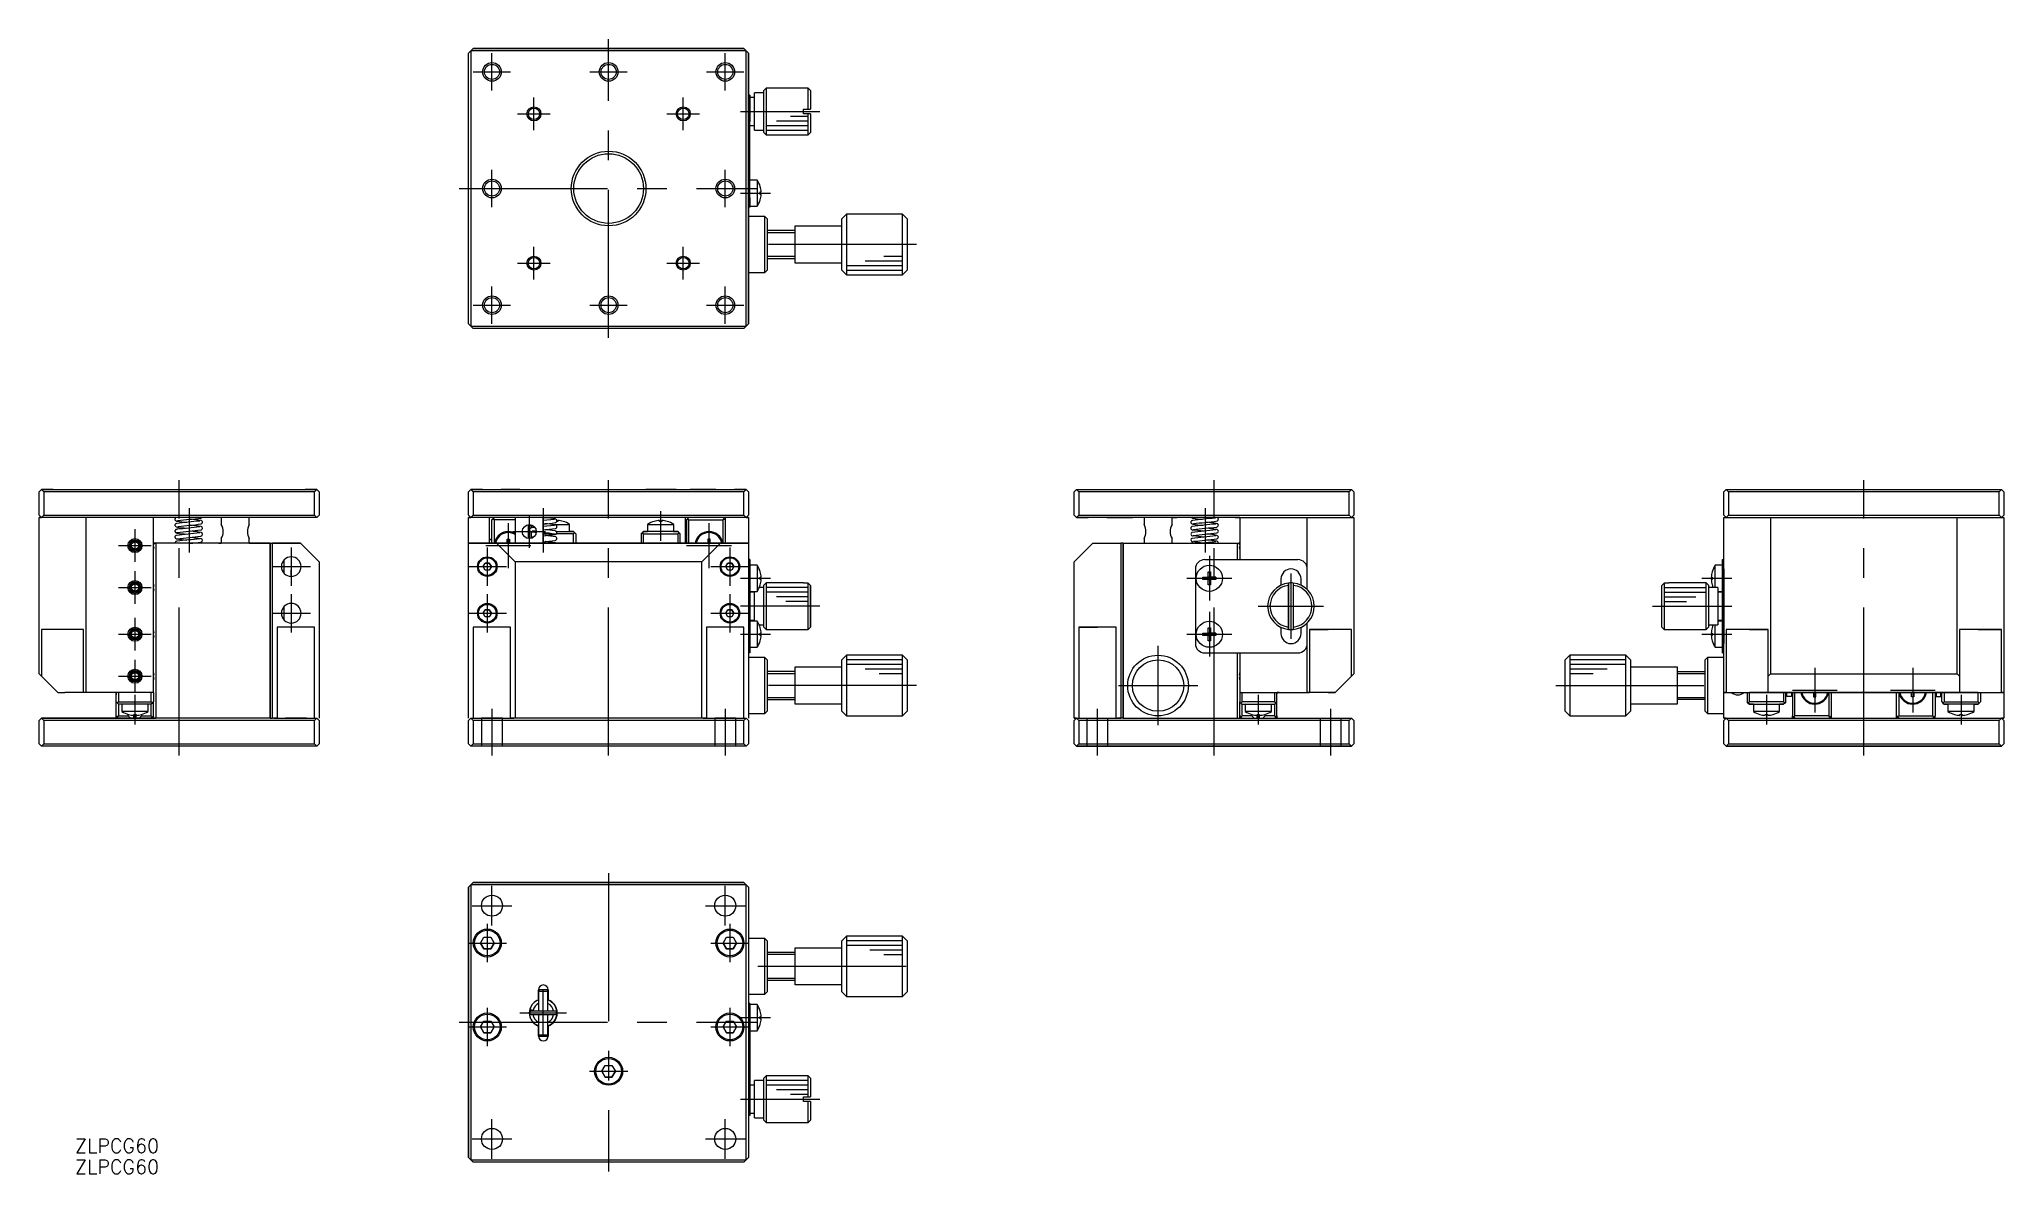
# Model space of a CAD drawing. Extents: x -122 to 299, y -225 to 18.
import ezdxf

# ---------------------------------------------------------------- set-up
doc = ezdxf.new("R2010")
doc.units = 0
doc.linetypes.add('CENTER', pattern=[50.8, 31.75, -6.35, 6.35, -6.35])
doc.linetypes.add('DASHED', pattern=[19.05, 12.7, -6.35])
doc.layers.get('0').update_dxf_attribs({"linetype": 'CONTINUOUS'})
doc.layers.add('CENTER', color=1, linetype='CENTER')
doc.styles.get("Standard").update_dxf_attribs({"font": 'txt.shx', "height": 3, "bigfont": 'bigfont.shx'})

msp = doc.modelspace()

# ---------------------------------------------------------------- texts
at = {"color": 7, "linetype": 'CONTINUOUS'}
for p in [(-114.35, -220.56), (-114.35, -225.05)]:
    msp.add_text('ZLPCG60', height=3, dxfattribs=at).set_placement(p)

# ---------------------------------------------------------------- linework, layer by layer
at = {"color": 7, "linetype": 'CONTINUOUS'}
for p, q in [((-30, 15.15), (-29.5, 15.65)), ((-30, -42.85), (-30, 15.15)), ((-29.5, 15.65), (-29, 16.15)), ((-29.5, 15.65), (-29.5, -43.35)), ((29.5, 15.65), (-29.5, 15.65)), ((29, 16.15), (-29, 16.15)), ((-29, 16.15), (29, 16.15)), ((29, 16.15), (29.5, 15.65)), ((29.5, 15.65), (29, 16.15)), ((29.5, -43.35), (29.5, 15.65)), ((29.5, 15.65), (30, 15.15)), ((30, 15.15), (29.5, 15.65)), ((30, -42.85), (30, 15.15)), ((30, 15.15), (30, -42.85)), ((30.3, 6.15), (30, 6.15)), ((30, 6.15), (30.3, 6.15)), ((30.3, 6.15), (30.3, 4.15)), ((30.3, 6.15), (30.3, 5.65)), ((31.3, 5.65), (30.3, 5.65)), ((30.3, 4.8), (30.3, 0.5)), ((31.3, -1.35), (31.3, 6.65)), ((33.3, 6.65), (31.3, 6.65)), ((33.8, 7.65), (33.3, 7.15)), ((33.3, -1.85), (33.3, 7.15)), ((42.8, 7.65), (33.8, 7.65)), ((33.8, 7.65), (33.8, -2.35)), ((43.3, 7.15), (42.8, 7.65)), ((42.8, 3.15), (42.8, 7.65)), ((43.3, 7.15), (43.3, 3.15)), ((43.3, 7.15), (43.3, 3.15)), ((30.3, -15.85), (30.3, 4.15)), ((36, 0.65), (42.8, 0.65)), ((39, 1.65), (42.8, 1.65)), ((41.8, 2.15), (41.8, 3.15)), ((41.8, 2.15), (41.8, 3.15)), ((41.8, 3.15), (42.8, 3.15)), ((42.8, 2.15), (41.8, 2.15)), ((42.8, 3.15), (43.3, 3.15)), ((43.3, 2.15), (42.8, 2.15)), ((42.8, -2.35), (42.8, 2.15)), ((43.3, 2.15), (43.3, -1.85)), ((43.3, 2.15), (43.3, -1.85)), ((30.3, -0.35), (31.3, -0.35)), ((30.3, -12.05), (30.3, -0.35)), ((31.3, -1.35), (33.3, -1.35)), ((33.3, -1.85), (33.8, -2.35)), ((33.8, -0.35), (42.8, -0.35)), ((33.8, -1.35), (42.8, -1.35)), ((33.8, -2.35), (42.8, -2.35)), ((42.8, -2.35), (43.3, -1.85)), ((31.84, -12.05), (30.3, -12.05)), ((31.84, -12.05), (31.84, -17.65)), ((30.3, -15.85), (30.3, -17.85)), ((32.49, -13.45), (32.5, -13.45)), ((32.49, -13.45), (32.5, -13.45)), ((32.49, -14.59), (32.69, -14.59)), ((32.49, -15.11), (32.49, -14.59)), ((32.69, -15.11), (32.49, -15.11)), ((32.5, -16.25), (32.49, -16.25)), ((32.5, -16.25), (32.49, -16.25)), ((30.3, -17.85), (30, -17.85)), ((33.5, -19.85), (30, -19.85)), ((30.3, -17.65), (31.84, -17.65)), ((30.3, -17.65), (30.3, -17.85)), ((33.5, -31.85), (33.5, -19.85)), ((34, -20.35), (33.5, -19.85)), ((34, -20.35), (34, -31.35)), ((34, -20.35), (34, -22.85)), ((51, -19.35), (50, -20.35)), ((50, -31.35), (50, -20.35)), ((51, -19.35), (51, -32.35)), ((63, -19.35), (51, -19.35)), ((63, -32.35), (63, -19.35)), ((64, -20.35), (63, -19.35)), ((64, -20.35), (64, -25.85)), ((64, -20.35), (64, -31.35)), ((40, -22.85), (34, -22.85)), ((40, -29.85), (40, -21.85)), ((40, -21.85), (50, -21.85)), ((34, -28.85), (40, -28.85)), ((34, -28.85), (34, -31.35)), ((55, -29.35), (63, -29.35)), ((59, -28.35), (63, -28.35)), ((64, -25.85), (64, -31.35)), ((30, -31.85), (33.5, -31.85)), ((33.5, -31.85), (34, -31.35)), ((50, -29.85), (40, -29.85)), ((50, -31.35), (51, -32.35)), ((51, -30.35), (63, -30.35)), ((51, -31.35), (63, -31.35)), ((51, -32.35), (63, -32.35)), ((63, -32.35), (64, -31.35)), ((-29.5, -43.35), (-30, -42.85)), ((-29.5, -43.35), (29.5, -43.35)), ((-29, -43.85), (-29.5, -43.35)), ((29, -43.85), (-29, -43.85)), ((29.5, -43.35), (29, -43.85)), ((30, -42.85), (29.5, -43.35)), ((-122.02, -78.9), (-121.52, -78.4)), ((-121.52, -78.4), (-122.02, -78.9)), ((-122.02, -83.9), (-122.02, -78.9)), ((-121.52, -78.4), (-62.52, -78.4)), ((-119.02, -78.4), (-121.52, -78.4)), ((-121.02, -78.9), (-121.52, -78.4)), ((-63.02, -78.9), (-121.02, -78.9)), ((-121.02, -78.9), (-121.02, -83.9)), ((-119.02, -78.4), (-120.02, -78.4)), ((-119.02, -78.4), (-120.02, -78.4)), ((-119.02, -78.4), (-120.02, -78.4)), ((-119.02, -78.4), (-120.02, -78.4)), ((-62.52, -78.4), (-65.02, -78.4)), ((-62.52, -78.4), (-63.02, -78.9)), ((-63.02, -83.9), (-63.02, -78.9)), ((-62.52, -78.4), (-62.02, -78.9)), ((-62.02, -78.9), (-62.52, -78.4)), ((-62.02, -78.9), (-62.02, -83.9)), ((-30, -78.9), (-29.5, -78.4)), ((-29.5, -78.4), (-30, -78.9)), ((-30, -83.9), (-30, -78.9)), ((-29.5, -78.4), (29.5, -78.4)), ((-27, -78.4), (-29.5, -78.4)), ((-29, -78.9), (-29.5, -78.4)), ((29, -78.9), (-29, -78.9)), ((-29, -78.9), (-29, -83.9)), ((-27, -78.4), (-28, -78.4)), ((-27, -78.4), (-28, -78.4)), ((-19, -78.4), (-23, -78.4)), ((-22, -78.4), (-23, -78.4)), ((-22, -78.4), (-23, -78.4)), ((14, -78.4), (8, -78.4)), ((14, -78.4), (8, -78.4)), ((14.5, -78.4), (8, -78.4)), ((23, -78.4), (17.5, -78.4)), ((23, -78.4), (22, -78.4)), ((23, -78.4), (22, -78.4)), ((28, -78.4), (27, -78.4)), ((28, -78.4), (27, -78.4)), ((29.5, -78.4), (27, -78.4)), ((29.5, -78.4), (29, -78.9)), ((29, -83.9), (29, -78.9)), ((29.5, -78.4), (30, -78.9)), ((30, -78.9), (29.5, -78.4)), ((30, -78.9), (30, -83.9)), ((100.25, -78.4), (99.75, -78.9)), ((99.75, -83.9), (99.75, -78.9)), ((100.25, -78.4), (159.25, -78.4)), ((100.75, -78.9), (100.25, -78.4)), ((158.75, -78.9), (100.75, -78.9)), ((100.75, -78.9), (100.75, -83.9)), ((159.25, -78.4), (158.75, -78.9)), ((158.75, -83.9), (158.75, -78.9)), ((159.75, -78.9), (159.25, -78.4)), ((159.75, -78.9), (159.75, -83.9)), ((239.51, -78.4), (239.01, -78.9)), ((239.01, -83.9), (239.01, -78.9)), ((239.51, -78.4), (298.51, -78.4)), ((240.01, -78.9), (239.51, -78.4)), ((298.01, -78.9), (240.01, -78.9)), ((240.01, -78.9), (240.01, -83.9)), ((298.51, -78.4), (298.01, -78.9)), ((298.01, -83.9), (298.01, -78.9)), ((299.01, -78.9), (298.51, -78.4)), ((299.01, -78.9), (299.01, -83.9)), ((-122.02, -83.9), (-121.52, -84.4)), ((-121.52, -84.4), (-121.02, -83.9)), ((-121.02, -83.9), (-63.02, -83.9)), ((-63.02, -83.9), (-62.52, -84.4)), ((-62.52, -84.4), (-62.02, -83.9)), ((-30, -83.9), (-29.5, -84.4)), ((-29.5, -84.4), (-29, -83.9)), ((-29, -83.9), (29, -83.9)), ((29, -83.9), (29.5, -84.4)), ((29.5, -84.4), (30, -83.9)), ((100.25, -84.4), (99.75, -83.9)), ((99.75, -83.9), (100.25, -84.4)), ((100.25, -84.4), (100.75, -83.9)), ((100.75, -83.9), (158.75, -83.9)), ((158.75, -83.9), (159.25, -84.4)), ((159.75, -83.9), (159.25, -84.4)), ((159.25, -84.4), (159.75, -83.9)), ((239.51, -84.4), (239.01, -83.9)), ((239.01, -83.9), (239.51, -84.4)), ((239.51, -84.4), (240.01, -83.9)), ((240.01, -83.9), (298.01, -83.9)), ((298.01, -83.9), (298.51, -84.4)), ((299.01, -83.9), (298.51, -84.4)), ((298.51, -84.4), (299.01, -83.9)), ((-122.02, -117.9), (-122.02, -84.4)), ((-121.52, -84.4), (-122.02, -84.4)), ((-122.02, -84.4), (-121.52, -84.4)), ((-111.52, -84.4), (-121.52, -84.4)), ((-112.02, -84.4), (-112.02, -121.9)), ((-97.52, -84.4), (-112.02, -84.4)), ((-62.52, -84.4), (-97.52, -84.4)), ((-97.52, -94.9), (-97.52, -84.4)), ((-92.93, -84.63), (-92.95, -84.73)), ((-92.95, -84.73), (-92.94, -84.84)), ((-92.94, -85.95), (-92.95, -86.07)), ((-92.95, -86.07), (-92.91, -86.17)), ((-92.94, -87.23), (-92.95, -87.25)), ((-92.95, -87.25), (-92.95, -87.26)), ((-92.95, -87.26), (-92.95, -87.28)), ((-92.95, -87.28), (-92.95, -87.29)), ((-92.95, -87.29), (-92.95, -87.3)), ((-92.95, -87.3), (-92.95, -87.31)), ((-92.95, -87.31), (-92.95, -87.33)), ((-92.95, -87.33), (-92.94, -87.35)), ((-92.94, -84.84), (-92.89, -84.93)), ((-92.9, -85.85), (-92.94, -85.95)), ((-92.93, -87.19), (-92.94, -87.21)), ((-92.94, -87.21), (-92.94, -87.22)), ((-92.94, -87.22), (-92.94, -87.23)), ((-92.94, -87.35), (-92.94, -87.36)), ((-92.94, -87.36), (-92.94, -87.38)), ((-92.94, -87.38), (-92.93, -87.39)), ((-92.89, -88.38), (-92.94, -88.48)), ((-92.87, -84.54), (-92.93, -84.63)), ((-92.92, -87.17), (-92.93, -87.18)), ((-92.93, -87.18), (-92.93, -87.19)), ((-92.93, -87.39), (-92.93, -87.4)), ((-92.93, -87.4), (-92.93, -87.41)), ((-92.93, -87.41), (-92.93, -87.42)), ((-92.93, -87.42), (-92.92, -87.42)), ((-92.91, -87.14), (-92.92, -87.16)), ((-92.92, -87.16), (-92.92, -87.17)), ((-92.92, -87.42), (-92.92, -87.43)), ((-92.92, -87.43), (-92.92, -87.44)), ((-92.92, -87.43), (-92.92, -87.43)), ((-92.92, -87.44), (-92.91, -87.44)), ((-92.91, -86.17), (-92.85, -86.26)), ((-92.9, -87.13), (-92.91, -87.14)), ((-92.91, -87.44), (-92.91, -87.45)), ((-92.91, -87.44), (-92.91, -87.44)), ((-92.91, -87.45), (-92.91, -87.46)), ((-92.91, -87.45), (-92.91, -87.45)), ((-92.91, -87.45), (-92.91, -87.45)), ((-92.91, -87.45), (-92.91, -87.45)), ((-92.91, -87.46), (-92.9, -87.46)), ((-92.91, -87.46), (-92.91, -87.46)), ((-92.83, -85.76), (-92.9, -85.85)), ((-92.89, -87.11), (-92.9, -87.12)), ((-92.9, -87.12), (-92.9, -87.13)), ((-92.9, -87.46), (-92.9, -87.47)), ((-92.9, -87.46), (-92.9, -87.46)), ((-92.9, -87.47), (-92.89, -87.48)), ((-92.9, -87.47), (-92.9, -87.47)), ((-92.9, -87.47), (-92.9, -87.47)), ((-92.9, -87.47), (-92.9, -87.47)), ((-92.89, -84.93), (-92.81, -85.02)), ((-92.88, -87.1), (-92.89, -87.11)), ((-92.89, -87.48), (-92.89, -87.49)), ((-92.89, -87.48), (-92.89, -87.48)), ((-92.89, -87.48), (-92.89, -87.48)), ((-92.89, -87.49), (-92.88, -87.49)), ((-92.89, -87.49), (-92.89, -87.49)), ((-92.89, -87.49), (-92.89, -87.49)), ((-92.81, -88.3), (-92.89, -88.38)), ((-92.87, -87.08), (-92.88, -87.1)), ((-92.88, -87.49), (-92.88, -87.5)), ((-92.88, -87.5), (-92.88, -87.51)), ((-92.88, -87.5), (-92.88, -87.5)), ((-92.88, -87.51), (-92.87, -87.51)), ((-92.8, -84.47), (-92.87, -84.54)), ((-92.86, -87.07), (-92.87, -87.08)), ((-92.87, -87.51), (-92.86, -87.52)), ((-92.87, -87.51), (-92.87, -87.51)), ((-92.85, -87.06), (-92.86, -87.07)), ((-92.86, -87.52), (-92.86, -87.53)), ((-92.86, -87.52), (-92.86, -87.52)), ((-92.86, -87.53), (-92.85, -87.53)), ((-92.85, -86.26), (-92.77, -86.33)), ((-92.83, -87.04), (-92.85, -87.06)), ((-92.85, -87.53), (-92.85, -87.54)), ((-92.85, -87.54), (-92.84, -87.54)), ((-92.84, -87.54), (-92.83, -87.55)), ((-92.74, -85.7), (-92.83, -85.76)), ((-92.82, -87.03), (-92.83, -87.04)), ((-92.83, -87.55), (-92.82, -87.56)), ((-92.8, -87.02), (-92.82, -87.03)), ((-92.82, -87.56), (-92.81, -87.57)), ((-92.81, -85.02), (-92.71, -85.08)), ((-92.81, -87.57), (-92.8, -87.58)), ((-92.73, -88.24), (-92.81, -88.3)), ((-92.67, -84.4), (-92.8, -84.47)), ((-92.79, -87), (-92.8, -87.02)), ((-92.8, -87.58), (-92.78, -87.59)), ((-92.77, -86.99), (-92.79, -87)), ((-92.78, -87.59), (-92.77, -87.59)), ((-92.77, -86.33), (-92.68, -86.38)), ((-92.75, -86.98), (-92.77, -86.99)), ((-92.77, -87.59), (-92.75, -87.6)), ((-92.73, -86.97), (-92.75, -86.98)), ((-92.75, -87.6), (-92.73, -87.61)), ((-92.63, -85.65), (-92.74, -85.7)), ((-92.71, -86.96), (-92.73, -86.97)), ((-92.73, -87.61), (-92.71, -87.61)), ((-92.62, -88.2), (-92.73, -88.24)), ((-92.71, -85.08), (-92.6, -85.13)), ((-92.69, -86.95), (-92.71, -86.96)), ((-92.71, -87.61), (-92.68, -87.62)), ((-92.68, -86.95), (-92.69, -86.95)), ((-92.66, -86.94), (-92.68, -86.95)), ((-92.68, -87.62), (-92.66, -87.62)), ((-92.64, -86.94), (-92.66, -86.94)), ((-92.66, -87.62), (-92.63, -87.62)), ((-92.63, -86.93), (-92.64, -86.94)), ((-92.61, -86.93), (-92.63, -86.93)), ((-92.63, -87.62), (-92.6, -87.62)), ((-92.63, -87.65), (-92.54, -87.7)), ((-92.59, -86.93), (-92.61, -86.93)), ((-92.6, -85.13), (-92.5, -85.16)), ((-92.6, -87.62), (-92.49, -87.58)), ((-92.58, -86.92), (-92.59, -86.93)), ((-92.56, -86.92), (-92.58, -86.92)), ((-92.54, -86.92), (-92.56, -86.92)), ((-92.47, -86.89), (-92.54, -86.92)), ((-92.35, -86.27), (-92.24, -86.27)), ((-87.28, -85.05), (-87.4, -85)), ((-87.37, -84.49), (-87.28, -84.45)), ((-87.37, -87.04), (-87.27, -87)), ((-87.33, -85.75), (-87.22, -85.69)), ((-87.22, -86.36), (-87.32, -86.31)), ((-87.28, -84.45), (-87.2, -84.4)), ((-87.18, -85.12), (-87.28, -85.05)), ((-87.27, -87), (-87.18, -86.93)), ((-87.22, -85.69), (-87.14, -85.61)), ((-87.14, -86.43), (-87.22, -86.36)), ((-87.1, -85.21), (-87.18, -85.12)), ((-87.18, -86.93), (-87.1, -86.83)), ((-87.14, -85.61), (-87.08, -85.52)), ((-87.08, -86.52), (-87.14, -86.43)), ((-87.06, -85.31), (-87.1, -85.21)), ((-87.1, -86.83), (-87.06, -86.74)), ((-87.08, -85.52), (-87.05, -85.42)), ((-87.05, -86.64), (-87.08, -86.52)), ((-87.05, -85.42), (-87.06, -85.31)), ((-87.06, -86.74), (-87.05, -86.64)), ((-83.02, -84.4), (-83.02, -85.9)), ((-77.02, -85.9), (-77.02, -84.4)), ((-30, -89.9), (-30, -84.4)), ((-29.5, -84.4), (-30, -84.4)), ((-30, -84.4), (-29.5, -84.4)), ((29.5, -84.4), (-29.5, -84.4)), ((-25.5, -89.9), (-25.5, -84.4)), ((-25, -84.9), (-24.75, -84.65)), ((-24.75, -84.65), (-25, -84.9)), ((-25, -89.9), (-25, -84.9)), ((-24.75, -84.65), (-24.5, -84.4)), ((-24.5, -84.4), (-24.75, -84.65)), ((-24.5, -84.9), (-24.75, -84.65)), ((-24.5, -84.9), (-24.5, -89.9)), ((-20, -84.9), (-24.5, -84.9)), ((-20, -84.4), (-20, -89.9)), ((-17.2, -88.88), (-17.2, -85.91)), ((-16.96, -86.91), (-16.97, -87.03)), ((-16.97, -87.03), (-16.93, -87.13)), ((-16.92, -86.8), (-16.96, -86.91)), ((-16.93, -87.13), (-16.87, -87.22)), ((-16.85, -86.72), (-16.92, -86.8)), ((-16.91, -85.9), (-16.84, -85.98)), ((-16.87, -87.22), (-16.79, -87.3)), ((-16.77, -86.66), (-16.85, -86.72)), ((-16.84, -85.98), (-16.74, -86.04)), ((-16.79, -87.3), (-16.68, -87.35)), ((-16.67, -86.61), (-16.77, -86.66)), ((-16.74, -86.04), (-16.65, -86.08)), ((-16.7, -86.06), (-16.7, -86.62)), ((-16.7, -87.34), (-16.7, -88.87)), ((-16.5, -86.57), (-16.5, -86.12)), ((-16.5, -88.81), (-16.5, -87.4)), ((-16.42, -87.25), (-15.52, -87.14)), ((-14, -89.9), (-14, -84.4)), ((-14, -84.46), (-13.21, -84.4)), ((-11.61, -84.79), (-14, -85.04)), ((-11.62, -86.07), (-14, -86.31)), ((-14, -87.9), (-11.65, -87.9)), ((-12, -85.86), (-8.35, -85.86)), ((-11.46, -87.26), (-11.56, -87.21)), ((-11.48, -88.02), (-11.39, -87.97)), ((-11.32, -86), (-11.46, -85.95)), ((-11.44, -87.27), (-11.46, -87.27)), ((-11.43, -87.27), (-11.44, -87.27)), ((-11.32, -84.72), (-11.43, -84.69)), ((-11.43, -85.46), (-11.32, -85.42)), ((-11.42, -87.27), (-11.43, -87.27)), ((-11.43, -87.93), (-11.39, -87.96)), ((-11.41, -87.27), (-11.42, -87.27)), ((-11.39, -87.27), (-11.41, -87.27)), ((-11.38, -87.27), (-11.39, -87.27)), ((-11.39, -87.96), (-11.38, -87.96)), ((-11.39, -87.97), (-11.39, -87.97)), ((-11.37, -87.27), (-11.38, -87.27)), ((-11.38, -87.96), (-11.36, -87.96)), ((-11.36, -87.28), (-11.37, -87.27)), ((-11.36, -86.71), (-11.26, -86.66)), ((-11.34, -87.28), (-11.36, -87.28)), ((-11.36, -87.96), (-11.35, -87.96)), ((-11.35, -87.96), (-11.33, -87.95)), ((-11.32, -87.29), (-11.34, -87.28)), ((-11.33, -87.95), (-11.32, -87.95)), ((-11.21, -84.8), (-11.32, -84.72)), ((-11.32, -85.42), (-11.24, -85.37)), ((-11.18, -86.09), (-11.32, -86)), ((-11.31, -87.29), (-11.32, -87.29)), ((-11.32, -87.95), (-11.31, -87.94)), ((-11.3, -87.3), (-11.31, -87.29)), ((-11.31, -87.94), (-11.29, -87.94)), ((-11.28, -87.3), (-11.3, -87.3)), ((-11.29, -87.94), (-11.28, -87.93)), ((-11.27, -87.31), (-11.28, -87.3)), ((-11.28, -87.93), (-11.26, -87.92)), ((-11.25, -87.32), (-11.27, -87.31)), ((-11.26, -86.66), (-11.18, -86.59)), ((-11.26, -87.92), (-11.25, -87.92)), ((-11.24, -87.33), (-11.25, -87.32)), ((-11.25, -87.92), (-11.24, -87.91)), ((-11.24, -85.37), (-11.16, -85.29)), ((-11.22, -87.34), (-11.24, -87.33)), ((-11.24, -87.91), (-11.22, -87.9)), ((-11.21, -87.35), (-11.22, -87.34)), ((-11.22, -87.9), (-11.21, -87.89)), ((-7.5, -87.9), (-11.22, -87.9)), ((-11.13, -84.89), (-11.21, -84.8)), ((-11.19, -87.36), (-11.21, -87.35)), ((-11.21, -87.89), (-11.2, -87.88)), ((-11.2, -87.88), (-11.19, -87.86)), ((-11.18, -87.38), (-11.19, -87.36)), ((-11.19, -87.86), (-11.17, -87.85)), ((-11.12, -86.18), (-11.18, -86.09)), ((-11.18, -86.59), (-11.12, -86.5)), ((-11.17, -87.39), (-11.18, -87.38)), ((-11.16, -87.4), (-11.17, -87.39)), ((-11.17, -87.85), (-11.16, -87.84)), ((-11.16, -85.29), (-11.1, -85.2)), ((-11.16, -87.4), (-7.5, -87.4)), ((-11.15, -87.41), (-11.16, -87.4)), ((-11.16, -87.83), (-11.15, -87.82)), ((-11.16, -87.84), (-11.16, -87.83)), ((-11.14, -87.42), (-11.15, -87.41)), ((-11.15, -87.82), (-11.14, -87.81)), ((-11.13, -87.44), (-11.14, -87.42)), ((-11.14, -87.81), (-11.13, -87.8)), ((-11.08, -84.98), (-11.13, -84.89)), ((-11.12, -87.45), (-11.13, -87.44)), ((-11.13, -87.79), (-11.12, -87.78)), ((-11.13, -87.8), (-11.13, -87.79)), ((-11.08, -86.28), (-11.12, -86.18)), ((-11.12, -86.5), (-11.08, -86.39)), ((-11.12, -87.46), (-11.12, -87.45)), ((-11.11, -87.47), (-11.12, -87.46)), ((-11.12, -87.78), (-11.11, -87.77)), ((-11.12, -87.78), (-11.12, -87.78)), ((-10.89, -85.21), (-11.11, -85.2)), ((-11.1, -87.48), (-11.11, -87.47)), ((-11.11, -87.75), (-11.1, -87.75)), ((-11.11, -87.76), (-11.11, -87.75)), ((-11.11, -87.77), (-11.11, -87.76)), ((-11.1, -85.2), (-11.08, -85.09)), ((-11.1, -87.5), (-11.1, -87.48)), ((-11.09, -87.51), (-11.1, -87.5)), ((-11.1, -87.73), (-11.09, -87.72)), ((-11.1, -87.73), (-11.1, -87.73)), ((-11.1, -87.74), (-11.1, -87.73)), ((-11.1, -87.75), (-11.1, -87.74)), ((-11.09, -87.52), (-11.09, -87.51)), ((-11.09, -87.53), (-11.09, -87.52)), ((-11.08, -87.54), (-11.09, -87.53)), ((-11.09, -87.69), (-11.08, -87.68)), ((-11.09, -87.7), (-11.09, -87.69)), ((-11.09, -87.71), (-11.09, -87.7)), ((-11.09, -87.72), (-11.09, -87.71)), ((-11.08, -85.09), (-11.08, -84.98)), ((-11.08, -86.39), (-11.08, -86.28)), ((-11.08, -87.55), (-11.08, -87.54)), ((-11.08, -87.56), (-11.08, -87.55)), ((-11.08, -87.57), (-11.08, -87.56)), ((-11.08, -87.58), (-11.08, -87.57)), ((-11.07, -87.59), (-11.08, -87.58)), ((-11.08, -87.64), (-11.07, -87.63)), ((-11.08, -87.65), (-11.08, -87.64)), ((-11.08, -87.66), (-11.08, -87.65)), ((-11.08, -87.67), (-11.08, -87.66)), ((-11.08, -87.68), (-11.08, -87.67)), ((-11.08, -87.68), (-11.08, -87.68)), ((-11.07, -87.6), (-11.07, -87.59)), ((-11.07, -87.61), (-11.07, -87.6)), ((-11.07, -87.62), (-11.07, -87.61)), ((-11.07, -87.63), (-11.07, -87.62)), ((-10.89, -85.01), (-10.89, -85.21)), ((-9.75, -85.2), (-9.75, -85.21)), ((-8.35, -87.4), (-8.35, -85.86)), ((-7.5, -87.4), (-8.35, -87.4)), ((-7.5, -87.4), (-7.25, -87.65)), ((-7.25, -87.65), (-7.5, -87.4)), ((-7.25, -87.65), (-7.5, -87.9)), ((-7.5, -89.9), (-7.5, -87.9)), ((-7.25, -87.65), (-7, -87.9)), ((-7, -87.9), (-7.25, -87.65)), ((-7, -87.9), (-7, -89.9)), ((7.25, -87.65), (7, -87.9)), ((7, -87.9), (7.25, -87.65)), ((7, -87.9), (7, -89.9)), ((7.5, -87.4), (7.25, -87.65)), ((7.25, -87.65), (7.5, -87.4)), ((7.25, -87.65), (7.5, -87.9)), ((14.8, -87.4), (7.5, -87.4)), ((7.5, -87.4), (8.35, -87.4)), ((7.5, -87.9), (14.8, -87.9)), ((7.5, -89.9), (7.5, -87.9)), ((8.35, -85.86), (13.95, -85.86)), ((8.35, -85.86), (8.35, -87.4)), ((9.75, -85.21), (9.75, -85.2)), ((10.89, -85.21), (10.89, -85.01)), ((11.41, -85.21), (10.89, -85.21)), ((11.41, -85.01), (11.41, -85.21)), ((12.55, -85.2), (12.55, -85.21)), ((13.94, -87.4), (14.13, -87.4)), ((13.95, -87.4), (13.95, -85.86)), ((13.95, -87.4), (14.8, -87.4)), ((14.13, -87.4), (13.95, -87.4)), ((14.13, -87.4), (14.8, -87.4)), ((14.8, -87.4), (14.13, -87.4)), ((14.8, -87.4), (15.3, -87.9)), ((14.8, -87.4), (15.05, -87.65)), ((14.8, -87.9), (15.05, -87.65)), ((14.8, -87.9), (14.8, -89.9)), ((15.05, -87.65), (15.3, -87.9)), ((15.3, -89.9), (15.3, -87.9)), ((16.5, -89.9), (16.5, -84.4)), ((16.7, -84.9), (17.2, -84.4)), ((16.7, -84.9), (16.95, -84.65)), ((16.7, -84.9), (16.7, -89.9)), ((16.95, -84.65), (17.2, -84.4)), ((17.2, -84.9), (16.95, -84.65)), ((17.2, -84.9), (24.5, -84.9)), ((17.2, -89.9), (17.2, -84.9)), ((24.75, -84.65), (24.5, -84.4)), ((24.5, -84.4), (24.75, -84.65)), ((24.5, -84.9), (24.75, -84.65)), ((24.5, -84.9), (24.5, -89.9)), ((25, -84.9), (24.75, -84.65)), ((24.75, -84.65), (25, -84.9)), ((25, -84.4), (25, -89.9)), ((30, -84.4), (29.5, -84.4)), ((29.5, -84.4), (30, -84.4)), ((30, -84.4), (30, -89.9)), ((135.25, -84.4), (100.25, -84.4)), ((100.25, -84.4), (102.75, -84.4)), ((106.75, -84.4), (112.25, -84.4)), ((114.75, -84.4), (114.75, -85.9)), ((120.75, -85.9), (120.75, -84.4)), ((120.75, -84.4), (121.75, -84.4)), ((124.79, -85.3), (124.78, -85.41)), ((124.78, -85.41), (124.81, -85.52)), ((124.8, -86.55), (124.78, -86.66)), ((124.78, -86.66), (124.8, -86.77)), ((124.84, -85.2), (124.79, -85.3)), ((124.86, -86.45), (124.8, -86.55)), ((124.8, -86.77), (124.85, -86.87)), ((124.81, -85.52), (124.86, -85.6)), ((124.91, -85.12), (124.84, -85.2)), ((124.85, -86.87), (124.93, -86.94)), ((124.86, -85.6), (124.94, -85.68)), ((124.94, -86.37), (124.86, -86.45)), ((125.01, -85.06), (124.91, -85.12)), ((124.93, -84.4), (125.02, -84.46)), ((124.93, -86.94), (125.07, -87.03)), ((124.94, -85.68), (125.05, -85.74)), ((125.03, -86.32), (124.94, -86.37)), ((125.13, -85.01), (125.01, -85.06)), ((125.02, -84.46), (125.14, -84.5)), ((125.05, -85.74), (125.18, -85.79)), ((125.07, -87.03), (125.18, -87.06)), ((130.27, -86.92), (128.13, -86.66)), ((130.05, -84.52), (129.93, -84.51)), ((130.45, -85.7), (130.31, -85.64)), ((130.35, -86.41), (130.44, -86.37)), ((130.5, -88.27), (130.39, -88.21)), ((130.4, -85.11), (130.5, -85.06)), ((130.48, -84.43), (130.41, -84.4)), ((130.44, -86.37), (130.53, -86.31)), ((130.55, -85.76), (130.45, -85.7)), ((130.57, -84.5), (130.48, -84.43)), ((130.5, -85.06), (130.58, -84.99)), ((130.58, -88.34), (130.5, -88.27)), ((130.53, -86.31), (130.6, -86.24)), ((130.62, -85.84), (130.55, -85.76)), ((130.64, -84.59), (130.57, -84.5)), ((130.58, -84.99), (130.64, -84.91)), ((130.65, -88.44), (130.58, -88.34)), ((130.6, -86.24), (130.65, -86.14)), ((130.67, -85.93), (130.62, -85.84)), ((130.68, -84.7), (130.64, -84.59)), ((130.64, -84.91), (130.67, -84.81)), ((130.65, -86.14), (130.68, -86.04)), ((130.67, -84.81), (130.68, -84.7)), ((130.68, -86.04), (130.67, -85.93)), ((134.25, -84.4), (135.25, -84.4)), ((134.25, -84.4), (135.25, -84.4)), ((135.25, -84.4), (159.75, -84.4)), ((135.25, -84.4), (135.25, -93.4)), ((149.75, -95.4), (149.75, -84.4)), ((159.75, -84.4), (159.75, -117.9)), ((239.01, -95.4), (239.01, -84.4)), ((239.01, -84.4), (271.01, -84.4)), ((249.01, -84.4), (249.01, -117.9)), ((271.01, -84.4), (299.01, -84.4)), ((289.01, -117.9), (289.01, -84.4)), ((299.01, -84.4), (299.01, -91.9)), ((-101.52, -89.53), (-102.27, -89.97)), ((-102.27, -89.97), (-101.52, -89.53)), ((-102.27, -90.83), (-102.27, -89.97)), ((-101.52, -91.26), (-102.27, -90.83)), ((-100.77, -89.97), (-101.52, -89.53)), ((-101.52, -89.53), (-100.77, -89.97)), ((-100.77, -90.83), (-101.52, -91.26)), ((-100.77, -89.97), (-100.77, -90.83)), ((-97.52, -90.14), (-97.44, -90.14)), ((-97.44, -90.66), (-97.52, -90.66)), ((-97.02, -89.9), (-97.46, -89.9)), ((-97.46, -89.9), (-97.02, -89.9)), ((-97.02, -89.9), (-97.02, -127.4)), ((-72.52, -89.9), (-97.02, -89.9)), ((-92.94, -89.9), (-97.02, -89.9)), ((-86.02, -89.9), (-94.02, -89.9)), ((-92.95, -89.9), (-94.02, -89.9)), ((-92.94, -88.48), (-92.95, -88.58)), ((-92.95, -88.58), (-92.92, -88.69)), ((-92.91, -89.7), (-92.95, -89.8)), ((-92.95, -89.8), (-92.94, -89.9)), ((-92.92, -88.69), (-92.87, -88.79)), ((-92.86, -89.62), (-92.91, -89.7)), ((-92.87, -88.79), (-92.79, -88.87)), ((-92.77, -89.54), (-92.86, -89.62)), ((-92.79, -88.87), (-92.66, -88.94)), ((-92.67, -89.49), (-92.77, -89.54)), ((-92.53, -89.45), (-92.67, -89.49)), ((-92.61, -88.95), (-92.5, -88.92)), ((-72.52, -89.9), (-83.52, -89.9)), ((-83.52, -89.9), (-83.02, -89.9)), ((-83.02, -88.9), (-83.02, -89.9)), ((-77.02, -89.9), (-77.02, -88.9)), ((-77.02, -89.9), (-72.52, -89.9)), ((-72.52, -89.9), (-77.02, -89.9)), ((-72.52, -95.9), (-72.52, -89.9)), ((-72.52, -89.9), (-72.52, -95.9)), ((-72.52, -89.9), (-72.02, -89.9)), ((-72.52, -89.9), (-72.02, -89.9)), ((-72.02, -127.4), (-72.02, -89.9)), ((-72.02, -89.9), (-66.02, -89.9)), ((-66.02, -89.9), (-72.02, -89.9)), ((-66.02, -89.9), (-62.02, -93.9)), ((-62.02, -93.9), (-66.02, -89.9)), ((-30, -127.4), (-30, -89.9)), ((-24, -89.9), (-30, -89.9)), ((-30, -89.9), (-24, -89.9)), ((-25.25, -89.15), (-25.5, -88.9)), ((-25, -89.4), (-25.25, -89.15)), ((17.5, -89.9), (-24, -89.9)), ((-24, -89.9), (24, -89.9)), ((-20, -93.9), (-24, -89.9)), ((-21.76, -89.9), (-21.76, -89)), ((-21.76, -89), (-21.24, -89)), ((-21.24, -89), (-21.24, -89.9)), ((-16.43, -88.53), (-15.93, -88.45)), ((-11.46, -89.29), (-11.33, -89.25)), ((-11.3, -89.84), (-11.39, -89.79)), ((-11.24, -88.6), (-11.35, -88.53)), ((-11.33, -89.25), (-11.21, -89.17)), ((-11.21, -89.9), (-11.3, -89.84)), ((-11.15, -88.68), (-11.24, -88.6)), ((-11.21, -89.17), (-11.15, -89.09)), ((-11.09, -88.79), (-11.15, -88.68)), ((-11.15, -89.09), (-11.1, -89)), ((-11.1, -89), (-11.07, -88.89)), ((-11.07, -88.89), (-11.09, -88.79)), ((30, -89.9), (17.5, -89.9)), ((24, -89.9), (20, -93.9)), ((21.76, -89), (21.24, -89)), ((21.24, -89), (21.24, -89.9)), ((21.76, -89.9), (21.76, -89)), ((24, -89.9), (30, -89.9)), ((30, -89.9), (30, -127.4)), ((103.75, -89.9), (99.75, -93.9)), ((103.75, -89.9), (109.75, -89.9)), ((109.75, -89.9), (109.75, -127.4)), ((110.25, -89.9), (109.75, -89.9)), ((110.25, -89.9), (134.75, -89.9)), ((110.25, -89.9), (110.25, -95.9)), ((110.25, -95.9), (110.25, -89.9)), ((114.75, -88.9), (114.75, -89.9)), ((120.75, -89.9), (120.75, -88.9)), ((130.47, -89.53), (130.36, -89.47)), ((130.39, -88.94), (130.49, -88.89)), ((130.56, -89.6), (130.47, -89.53)), ((130.49, -88.89), (130.57, -88.83)), ((130.64, -89.69), (130.56, -89.6)), ((130.57, -88.83), (130.63, -88.74)), ((130.63, -88.74), (130.67, -88.64)), ((130.67, -89.78), (130.64, -89.69)), ((130.68, -88.54), (130.65, -88.44)), ((130.67, -88.64), (130.68, -88.54)), ((130.67, -89.9), (130.67, -89.78)), ((134.75, -89.9), (135.19, -89.9)), ((134.75, -93.4), (134.75, -89.9)), ((135.25, -90.14), (135.17, -90.14)), ((135.17, -90.66), (135.25, -90.66)), ((299.01, -91.9), (299.01, -100.9)), ((-97.52, -103.9), (-97.52, -94.9)), ((-72.52, -105.9), (-72.52, -95.9)), ((-72.52, -95.9), (-72.52, -105.9)), ((-69.52, -96.37), (-69.52, -93.43)), ((-68.02, -97), (-68.02, -95.56)), ((-62.02, -93.9), (-62.02, -127.4)), ((-26.87, -94.9), (-26.43, -94.15)), ((-26.43, -95.65), (-26.87, -94.9)), ((-25.57, -94.15), (-26.43, -94.15)), ((-26.43, -94.15), (-25.57, -94.15)), ((-25.57, -95.65), (-26.43, -95.65)), ((-25.13, -94.9), (-25.57, -94.15)), ((-25.57, -94.15), (-25.13, -94.9)), ((-25.13, -94.9), (-25.57, -95.65)), ((-20, -93.9), (-20, -127.4)), ((20, -93.9), (-20, -93.9)), ((20, -127.4), (20, -93.9)), ((25.13, -94.9), (25.57, -94.15)), ((25.57, -95.65), (25.13, -94.9)), ((26.43, -94.15), (25.57, -94.15)), ((25.57, -94.15), (26.43, -94.15)), ((26.43, -95.65), (25.57, -95.65)), ((26.87, -94.9), (26.43, -94.15)), ((26.43, -94.15), (26.87, -94.9)), ((26.87, -94.9), (26.43, -95.65)), ((30.3, -93.4), (30, -93.4)), ((30, -93.4), (30.3, -93.4)), ((30.3, -93.4), (30.3, -95.4)), ((31.84, -94.6), (30.3, -94.6)), ((30.3, -95.4), (30.3, -111.4)), ((31.84, -94.6), (31.84, -100.2)), ((32.49, -96), (32.5, -96)), ((99.75, -127.4), (99.75, -93.9)), ((110.25, -95.9), (110.25, -105.9)), ((110.25, -105.9), (110.25, -95.9)), ((125.75, -95.4), (125.75, -111.4)), ((127.75, -93.4), (147.75, -93.4)), ((128.49, -97.14), (128.49, -96)), ((128.49, -96), (129.01, -96)), ((129.01, -96), (129.01, -97.14)), ((149.75, -99.83), (149.75, -95.4)), ((236.51, -96), (236.51, -96)), ((238.71, -94.6), (237.16, -94.6)), ((237.16, -97.4), (237.16, -94.6)), ((238.71, -95.4), (238.71, -93.4)), ((238.71, -93.4), (239.01, -93.4)), ((238.71, -111.4), (238.71, -95.4)), ((239.01, -95.4), (239.01, -111.4)), ((239.01, -95.9), (239.01, -95.4)), ((239.01, -101.4), (239.01, -95.9)), ((-101.52, -98.53), (-102.27, -98.97)), ((-102.27, -98.97), (-101.52, -98.53)), ((-102.27, -99.83), (-102.27, -98.97)), ((-101.52, -100.26), (-102.27, -99.83)), ((-100.77, -98.97), (-101.52, -98.53)), ((-101.52, -98.53), (-100.77, -98.97)), ((-100.77, -99.83), (-101.52, -100.26)), ((-100.77, -98.97), (-100.77, -99.83)), ((-97.52, -99.14), (-97.44, -99.14)), ((-97.44, -99.66), (-97.52, -99.66)), ((30.3, -100.2), (31.84, -100.2)), ((31.3, -100.4), (30.3, -100.4)), ((31.3, -103.4), (31.3, -100.2)), ((33.3, -99.4), (32.28, -99.4)), ((32.49, -97.66), (32.49, -97.14)), ((32.49, -97.14), (32.69, -97.14)), ((32.69, -97.66), (32.49, -97.66)), ((32.5, -98.8), (32.49, -98.8)), ((33.8, -98.4), (33.3, -98.9)), ((33.3, -107.9), (33.3, -98.9)), ((33.8, -98.4), (33.8, -108.4)), ((41.8, -98.4), (33.8, -98.4)), ((42.8, -99.4), (33.8, -99.4)), ((42.8, -100.4), (33.8, -100.4)), ((41.8, -98.42), (41.8, -98.4)), ((41.8, -98.42), (41.8, -98.4)), ((42.8, -98.42), (41.8, -98.42)), ((42.8, -108.37), (42.8, -98.42)), ((43.3, -98.93), (42.8, -98.42)), ((43.3, -107.87), (43.3, -98.93)), ((43.3, -98.93), (43.3, -107.87)), ((127.36, -97.14), (128.42, -97.14)), ((127.36, -97.14), (128.49, -97.14)), ((127.36, -97.66), (127.36, -97.14)), ((128.49, -97.66), (127.36, -97.66)), ((128.42, -97.66), (128.42, -97.14)), ((128.42, -97.14), (128.49, -97.14)), ((128.49, -97.07), (129.01, -97.07)), ((128.49, -98.8), (128.49, -97.66)), ((129.01, -97.73), (128.49, -97.73)), ((129.01, -98.8), (128.49, -98.8)), ((129.01, -97.14), (129.08, -97.14)), ((129.01, -97.14), (130.15, -97.14)), ((129.01, -97.66), (129.01, -98.8)), ((130.15, -97.66), (129.01, -97.66)), ((129.08, -97.14), (129.08, -97.66)), ((130.15, -97.14), (129.08, -97.14)), ((130.15, -97.14), (130.15, -97.66)), ((144.1, -97.55), (144.1, -98.88)), ((145.75, -98.42), (145.75, -108.37)), ((145.75, -98.93), (145.75, -98.42)), ((145.75, -107.87), (145.75, -98.93)), ((146.75, -98.42), (146.75, -98.93)), ((146.75, -98.93), (146.75, -107.87)), ((148.4, -98.88), (148.4, -97.55)), ((226.21, -98.42), (225.71, -98.93)), ((225.71, -107.87), (225.71, -98.93)), ((226.21, -98.42), (226.21, -108.37)), ((227.21, -98.42), (226.21, -98.42)), ((226.21, -99.4), (235.21, -99.4)), ((226.21, -100.4), (235.21, -100.4)), ((235.21, -98.4), (227.21, -98.4)), ((227.21, -98.4), (227.21, -98.42)), ((235.21, -108.4), (235.21, -98.4)), ((235.71, -98.9), (235.21, -98.4)), ((235.71, -98.9), (235.71, -107.9)), ((235.71, -98.9), (235.71, -99.4)), ((235.71, -99.4), (235.71, -107.4)), ((235.71, -99.4), (235.71, -107.4)), ((237.71, -99.4), (235.71, -99.4)), ((236.32, -97.14), (236.51, -97.14)), ((236.51, -97.66), (236.32, -97.66)), ((236.51, -97.14), (236.51, -97.66)), ((236.51, -98.8), (236.51, -98.8)), ((236.51, -98.8), (236.51, -98.8)), ((237.16, -99.4), (237.16, -97.4)), ((237.71, -99.4), (237.71, -107.4)), ((237.71, -99.4), (237.71, -100.42)), ((237.71, -100.2), (238.71, -100.2)), ((238.71, -100.4), (237.71, -100.4)), ((299.01, -100.9), (299.01, -110.9)), ((-97.52, -113.9), (-97.52, -103.9)), ((-69.52, -106.37), (-69.52, -103.43)), ((-26.87, -104.9), (-26.43, -104.15)), ((-26.43, -105.65), (-26.87, -104.9)), ((-25.57, -104.15), (-26.43, -104.15)), ((-26.43, -104.15), (-25.57, -104.15)), ((-25.13, -104.9), (-25.57, -104.15)), ((-25.57, -104.15), (-25.13, -104.9)), ((-25.13, -104.9), (-25.57, -105.65)), ((25.13, -104.9), (25.57, -104.15)), ((25.57, -105.65), (25.13, -104.9)), ((26.43, -104.15), (25.57, -104.15)), ((25.57, -104.15), (26.43, -104.15)), ((26.87, -104.9), (26.43, -104.15)), ((26.43, -104.15), (26.87, -104.9)), ((26.87, -104.9), (26.43, -105.65)), ((31.3, -106.6), (31.3, -103.4)), ((42.8, -101.4), (36, -101.4)), ((42.8, -102.4), (38, -102.4)), ((226.21, -101.4), (233, -101.4)), ((226.21, -102.4), (231, -102.4)), ((239.01, -107.9), (239.01, -101.4)), ((-121.52, -108.4), (-121.52, -118.4)), ((-112.52, -108.4), (-121.52, -108.4)), ((-112.52, -121.9), (-112.52, -108.4)), ((-101.52, -108.53), (-102.27, -108.97)), ((-102.27, -108.97), (-101.52, -108.53)), ((-102.27, -109.83), (-102.27, -108.97)), ((-100.77, -108.97), (-101.52, -108.53)), ((-101.52, -108.53), (-100.77, -108.97)), ((-100.77, -108.97), (-100.77, -109.83)), ((-97.52, -109.14), (-97.44, -109.14)), ((-72.52, -127.4), (-72.52, -105.9)), ((-72.52, -105.9), (-72.52, -127.4)), ((-63.02, -107.9), (-71.02, -107.9)), ((-71.02, -107.9), (-71.02, -127.4)), ((-63.02, -127.4), (-63.02, -107.9)), ((-21, -107.9), (-29, -107.9)), ((-29, -107.9), (-29, -127.4)), ((-25.57, -105.65), (-26.43, -105.65)), ((-21, -127.4), (-21, -107.9)), ((21, -107.9), (21, -127.4)), ((29, -107.9), (21, -107.9)), ((26.43, -105.65), (25.57, -105.65)), ((29, -127.4), (29, -107.9)), ((30.3, -106.4), (31.3, -106.4)), ((31.84, -106.6), (30.3, -106.6)), ((31.84, -106.6), (31.84, -112.2)), ((32.28, -107.4), (33.3, -107.4)), ((32.49, -108), (32.5, -108)), ((32.49, -109.66), (32.49, -109.14)), ((32.49, -109.14), (32.69, -109.14)), ((33.3, -107.9), (33.8, -108.4)), ((33.8, -108.4), (41.8, -108.4)), ((41.8, -108.4), (41.8, -108.37)), ((41.8, -108.37), (42.8, -108.37)), ((41.8, -108.4), (41.8, -108.37)), ((42.8, -108.37), (43.3, -107.87)), ((100.75, -107.9), (100.75, -127.4)), ((100.75, -107.9), (104.75, -107.9)), ((108.75, -107.9), (100.75, -107.9)), ((108.75, -107.9), (104.75, -107.9)), ((108.75, -127.4), (108.75, -107.9)), ((110.25, -105.9), (110.25, -127.4)), ((110.25, -127.4), (110.25, -105.9)), ((127.36, -109.14), (128.42, -109.14)), ((127.36, -109.14), (128.49, -109.14)), ((127.36, -109.66), (127.36, -109.14)), ((128.42, -109.66), (128.42, -109.14)), ((128.42, -109.14), (128.49, -109.14)), ((128.49, -109.14), (128.49, -108)), ((128.49, -108), (129.01, -108)), ((128.49, -109.07), (129.01, -109.07)), ((129.01, -108), (129.01, -109.14)), ((129.01, -109.14), (129.08, -109.14)), ((129.01, -109.14), (130.15, -109.14)), ((129.08, -109.14), (129.08, -109.66)), ((130.15, -109.14), (129.08, -109.14)), ((130.15, -109.14), (130.15, -109.66)), ((144.1, -107.91), (144.1, -109.25)), ((145.75, -108.37), (145.75, -107.87)), ((146.75, -107.87), (146.75, -108.37)), ((148.4, -109.25), (148.4, -107.91)), ((149.75, -111.4), (149.75, -106.97)), ((159.25, -108.4), (150.25, -108.4)), ((150.25, -108.4), (150.25, -121.9)), ((150.25, -108.4), (154.25, -108.4)), ((159.25, -108.4), (154.25, -108.4)), ((159.25, -118.4), (159.25, -108.4)), ((225.71, -107.87), (226.21, -108.37)), ((226.21, -108.37), (227.21, -108.37)), ((227.21, -108.37), (227.21, -108.4)), ((227.21, -108.4), (235.21, -108.4)), ((235.21, -108.4), (235.71, -107.9)), ((235.71, -107.4), (237.71, -107.4)), ((235.71, -107.4), (235.71, -107.9)), ((236.32, -109.14), (236.51, -109.14)), ((236.51, -108), (236.51, -108)), ((236.51, -109.14), (236.51, -109.66)), ((237.16, -109.4), (237.16, -107.4)), ((237.16, -112.2), (237.16, -109.4)), ((237.71, -106.4), (238.71, -106.4)), ((237.71, -106.5), (237.71, -107.4)), ((238.71, -106.6), (237.71, -106.6)), ((239.01, -111.4), (239.01, -107.9)), ((248.51, -108.4), (239.51, -108.4)), ((239.51, -108.4), (239.51, -121.9)), ((244.51, -108.4), (239.51, -108.4)), ((244.51, -108.4), (248.51, -108.4)), ((248.51, -118.4), (248.51, -108.4)), ((289.51, -108.4), (289.51, -118.4)), ((293.51, -108.4), (289.51, -108.4)), ((298.51, -108.4), (289.51, -108.4)), ((293.51, -108.4), (298.51, -108.4)), ((298.51, -121.9), (298.51, -108.4)), ((-101.52, -110.26), (-102.27, -109.83)), ((-100.77, -109.83), (-101.52, -110.26)), ((-97.44, -109.66), (-97.52, -109.66)), ((30.3, -113.4), (30, -113.4)), ((30.3, -111.4), (30.3, -113.4)), ((30.3, -112.2), (31.84, -112.2)), ((32.69, -109.66), (32.49, -109.66)), ((32.5, -110.8), (32.49, -110.8)), ((128.49, -109.66), (127.36, -109.66)), ((127.75, -113.4), (147.75, -113.4)), ((127.75, -113.4), (134.75, -113.4)), ((128.49, -110.8), (128.49, -109.66)), ((129.01, -109.73), (128.49, -109.73)), ((129.01, -110.8), (128.49, -110.8)), ((130.15, -109.66), (129.01, -109.66)), ((129.01, -109.66), (129.01, -110.8)), ((134.75, -127.4), (134.75, -113.4)), ((134.75, -113.4), (135.25, -113.4)), ((135.25, -113.4), (147.75, -113.4)), ((135.25, -113.4), (135.25, -113.9)), ((149.75, -121.9), (149.75, -111.4)), ((236.51, -109.66), (236.32, -109.66)), ((236.51, -110.8), (236.51, -110.8)), ((236.51, -110.8), (236.51, -110.8)), ((237.16, -112.2), (238.71, -112.2)), ((238.71, -113.4), (238.71, -111.4)), ((238.71, -113.4), (239.01, -113.4)), ((239.01, -113.4), (238.71, -113.4)), ((239.01, -121.9), (239.01, -111.4)), ((299.01, -110.9), (299.01, -119.9)), ((-101.52, -117.53), (-102.27, -117.97)), ((-102.27, -117.97), (-101.52, -117.53)), ((-100.77, -117.97), (-101.52, -117.53)), ((-101.52, -117.53), (-100.77, -117.97)), ((-97.52, -121.9), (-97.52, -113.9)), ((33.5, -114.4), (30, -114.4)), ((33.5, -126.4), (33.5, -114.4)), ((34, -114.9), (33.5, -114.4)), ((34, -114.9), (34, -125.9)), ((40, -117.4), (34, -117.4)), ((40, -124.4), (40, -116.4)), ((40, -116.4), (50, -116.4)), ((51, -113.9), (50, -114.9)), ((50, -125.9), (50, -114.9)), ((51, -113.9), (51, -126.9)), ((63, -113.9), (51, -113.9)), ((63, -114.9), (51, -114.9)), ((63, -115.9), (51, -115.9)), ((63, -116.9), (55, -116.9)), ((63, -126.9), (63, -113.9)), ((64, -114.9), (63, -113.9)), ((64, -114.9), (64, -125.9)), ((64, -114.9), (64, -125.9)), ((135.25, -113.9), (135.25, -121.9)), ((206, -113.9), (205, -114.9)), ((205, -125.9), (205, -114.9)), ((218, -113.9), (206, -113.9)), ((206, -113.9), (206, -126.9)), ((218, -114.9), (206, -114.9)), ((218, -115.9), (206, -115.9)), ((214, -116.9), (206, -116.9)), ((218, -126.9), (218, -113.9)), ((219, -114.9), (218, -113.9)), ((219, -114.9), (219, -125.9)), ((219, -114.9), (219, -117.4)), ((219, -116.4), (229, -116.4)), ((219, -117.4), (219, -123.4)), ((219, -117.4), (219, -123.4)), ((229, -116.4), (229, -124.4)), ((229, -117.4), (235.01, -117.4)), ((235.51, -114.4), (235.01, -114.9)), ((235.01, -125.9), (235.01, -114.9)), ((235.51, -114.4), (235.51, -126.4)), ((239.01, -114.4), (235.51, -114.4)), ((-122.02, -117.9), (-121.52, -118.4)), ((-121.52, -118.4), (-118.02, -121.9)), ((-118.02, -121.9), (-116.52, -121.9)), ((-112.52, -121.9), (-116.52, -121.9)), ((-112.02, -121.9), (-112.52, -121.9)), ((-97.52, -121.9), (-112.02, -121.9)), ((-105.52, -123.9), (-105.52, -121.9)), ((-105.02, -121.9), (-105.02, -123.9)), ((-102.27, -118.83), (-102.27, -117.97)), ((-101.52, -119.26), (-102.27, -118.83)), ((-100.77, -118.83), (-101.52, -119.26)), ((-100.77, -117.97), (-100.77, -118.83)), ((-98.02, -123.9), (-98.02, -121.9)), ((-97.52, -118.14), (-97.44, -118.14)), ((-97.44, -118.66), (-97.52, -118.66)), ((-97.52, -121.9), (-97.52, -122.9)), ((63, -117.9), (58, -117.9)), ((135.25, -118.14), (135.17, -118.14)), ((135.17, -118.66), (135.25, -118.66)), ((135.25, -121.9), (143.25, -121.9)), ((135.25, -121.9), (149.75, -121.9)), ((135.25, -121.9), (135.25, -122.9)), ((135.75, -123.9), (135.75, -121.9)), ((142.75, -121.9), (142.75, -123.9)), ((143.25, -121.9), (143.75, -121.9)), ((143.25, -123.9), (143.25, -121.9)), ((143.32, -121.9), (149.75, -121.9)), ((143.75, -121.9), (143.32, -121.9)), ((150.25, -121.9), (149.75, -121.9)), ((149.75, -121.9), (150.25, -121.9)), ((154.25, -121.9), (150.25, -121.9)), ((154.25, -121.9), (150.25, -121.9)), ((155.75, -121.9), (154.25, -121.9)), ((154.25, -121.9), (155.75, -121.9)), ((159.25, -118.4), (155.75, -121.9)), ((155.75, -121.9), (159.25, -118.4)), ((159.75, -117.9), (159.25, -118.4)), ((159.25, -118.4), (159.75, -117.9)), ((211, -117.9), (206, -117.9)), ((239.01, -127.4), (239.01, -121.9)), ((239.01, -121.9), (244.01, -121.9)), ((239.51, -121.9), (239.01, -121.9)), ((239.51, -121.9), (244.51, -121.9)), ((244.01, -121.9), (248.51, -121.9)), ((244.01, -121.9), (244.01, -123.9)), ((248.51, -121.9), (244.51, -121.9)), ((244.51, -123.9), (244.51, -121.9)), ((248.51, -118.4), (249.01, -117.9)), ((248.51, -121.9), (248.51, -118.4)), ((289.51, -121.9), (248.51, -121.9)), ((248.51, -121.9), (252.51, -121.9)), ((249.01, -117.9), (289.01, -117.9)), ((251.81, -121.9), (251.81, -123.9)), ((252.31, -123.9), (252.31, -121.9)), ((252.51, -121.9), (285.51, -121.9)), ((252.51, -122.75), (252.51, -121.9)), ((253.51, -121.9), (253.51, -122.75)), ((253.71, -121.9), (253.71, -126.9)), ((254.21, -126.9), (254.21, -121.9)), ((258.25, -121.9), (258.25, -122.8)), ((258.77, -122.8), (258.77, -121.9)), ((261.51, -121.9), (261.51, -126.9)), ((262.01, -121.9), (262.01, -127.4)), ((276.01, -127.4), (276.01, -121.9)), ((276.51, -121.9), (276.51, -126.9)), ((279.25, -122.8), (279.25, -121.9)), ((279.77, -121.9), (279.77, -122.8)), ((283.81, -126.9), (283.81, -121.9)), ((284.31, -121.9), (284.31, -126.9)), ((284.51, -121.9), (284.51, -122.75)), ((285.51, -121.9), (289.51, -121.9)), ((285.51, -122.75), (285.51, -121.9)), ((285.71, -123.9), (285.71, -121.9)), ((286.21, -121.9), (286.21, -123.9)), ((289.01, -117.9), (289.51, -118.4)), ((289.51, -118.4), (289.51, -121.9)), ((289.51, -121.9), (294.51, -121.9)), ((293.51, -121.9), (289.51, -121.9)), ((293.51, -121.9), (298.51, -121.9)), ((293.51, -123.9), (293.51, -121.9)), ((294.01, -121.9), (294.01, -123.9)), ((294.51, -121.9), (299.01, -121.9)), ((299.01, -121.9), (298.51, -121.9)), ((299.01, -119.9), (299.01, -121.9)), ((299.01, -121.9), (299.01, -127.4)), ((-105.52, -126.9), (-105.52, -123.9)), ((-105.27, -124.15), (-105.52, -123.9)), ((-105.27, -124.15), (-105.02, -123.9)), ((-105.02, -124.4), (-105.27, -124.15)), ((-105.02, -123.9), (-98.02, -123.9)), ((-105.02, -124.4), (-105.02, -126.9)), ((-98.02, -124.4), (-105.02, -124.4)), ((-104.32, -124.4), (-104.32, -125.94)), ((-98.72, -125.94), (-104.32, -125.94)), ((-98.72, -125.94), (-98.72, -124.4)), ((-98.02, -123.9), (-97.77, -124.15)), ((-97.77, -124.15), (-98.02, -124.4)), ((-98.02, -126.9), (-98.02, -124.4)), ((-97.77, -124.15), (-97.52, -123.9)), ((-97.52, -122.9), (-97.52, -123.9)), ((-97.52, -127.4), (-97.52, -123.9)), ((33.5, -126.4), (34, -125.9)), ((34, -123.4), (40, -123.4)), ((50, -124.4), (40, -124.4)), ((50, -125.9), (51, -126.9)), ((63, -126.9), (64, -125.9)), ((135.25, -122.9), (135.25, -123.9)), ((135.25, -127.4), (135.25, -123.9)), ((135.5, -124.15), (135.25, -123.9)), ((135.75, -123.9), (135.5, -124.15)), ((135.5, -124.15), (135.75, -124.4)), ((142.75, -123.9), (135.75, -123.9)), ((135.75, -124.4), (142.75, -124.4)), ((135.75, -126.9), (135.75, -124.4)), ((136.45, -124.4), (136.45, -125.94)), ((142.05, -125.94), (136.45, -125.94)), ((142.05, -125.94), (142.05, -124.4)), ((143, -124.15), (142.75, -123.9)), ((142.75, -124.4), (143, -124.15)), ((142.75, -124.4), (142.75, -126.9)), ((143, -124.15), (143.25, -123.9)), ((143.25, -126.9), (143.25, -123.9)), ((205, -125.9), (206, -126.9)), ((218, -126.9), (219, -125.9)), ((219, -123.4), (219, -125.9)), ((229, -124.4), (219, -124.4)), ((235.01, -123.4), (229, -123.4)), ((235.01, -125.9), (235.51, -126.4)), ((244.01, -123.9), (244.26, -124.15)), ((244.26, -124.15), (244.01, -123.9)), ((244.26, -124.15), (244.51, -123.9)), ((244.26, -124.15), (244.51, -124.4)), ((244.51, -124.4), (244.26, -124.15)), ((251.81, -123.9), (244.51, -123.9)), ((244.51, -124.4), (251.81, -124.4)), ((245.36, -124.4), (244.51, -124.4)), ((245.36, -124.4), (245.36, -125.94)), ((250.96, -125.94), (245.36, -125.94)), ((251.13, -124.4), (250.94, -124.4)), ((250.96, -125.94), (250.96, -124.4)), ((250.96, -124.4), (251.13, -124.4)), ((251.81, -124.4), (250.96, -124.4)), ((251.81, -124.4), (251.13, -124.4)), ((251.13, -124.4), (251.81, -124.4)), ((252.31, -123.9), (251.81, -124.4)), ((251.81, -123.9), (252.06, -124.15)), ((252.06, -124.15), (251.81, -124.4)), ((252.31, -123.9), (252.06, -124.15)), ((253.51, -122.75), (252.51, -122.75)), ((258.25, -122.8), (258.77, -122.8)), ((279.77, -122.8), (279.25, -122.8)), ((284.51, -122.75), (285.51, -122.75)), ((285.71, -123.9), (286.21, -124.4)), ((285.71, -123.9), (285.96, -124.15)), ((286.21, -123.9), (285.96, -124.15)), ((285.96, -124.15), (286.21, -124.4)), ((286.21, -123.9), (293.51, -123.9)), ((293.51, -124.4), (286.21, -124.4)), ((286.88, -124.4), (286.21, -124.4)), ((286.21, -124.4), (287.06, -124.4)), ((286.21, -124.4), (286.88, -124.4)), ((286.88, -124.4), (287.07, -124.4)), ((287.06, -124.4), (286.88, -124.4)), ((287.06, -124.4), (287.06, -125.94)), ((292.66, -125.94), (287.06, -125.94)), ((292.66, -125.94), (292.66, -124.4)), ((292.66, -124.4), (293.51, -124.4)), ((293.76, -124.15), (293.51, -123.9)), ((293.76, -124.15), (293.51, -124.4)), ((293.51, -124.4), (293.76, -124.15)), ((294.01, -123.9), (293.76, -124.15)), ((293.76, -124.15), (294.01, -123.9)), ((-122.02, -127.9), (-121.52, -127.4)), ((-121.52, -127.4), (-122.02, -127.9)), ((-122.02, -132.9), (-122.02, -127.9)), ((-105.52, -127.4), (-121.52, -127.4)), ((-121.52, -127.4), (-97.02, -127.4)), ((-121.02, -127.9), (-121.52, -127.4)), ((-63.02, -127.9), (-121.02, -127.9)), ((-121.02, -127.9), (-121.02, -132.9)), ((-114.77, -127.4), (-119.27, -127.4)), ((-114.77, -127.4), (-119.27, -127.4)), ((-117.02, -127.4), (-119.27, -127.4)), ((-117.02, -127.4), (-119.27, -127.4)), ((-114.77, -127.4), (-117.02, -127.4)), ((-114.77, -127.4), (-117.02, -127.4)), ((-104.02, -127.4), (-106.52, -127.4)), ((-104.02, -127.4), (-106.52, -127.4)), ((-105.52, -127.4), (-106.52, -127.4)), ((-105.52, -127.4), (-106.52, -127.4)), ((-105.52, -127.4), (-105.52, -126.9)), ((-105.27, -127.15), (-105.52, -126.9)), ((-105.27, -127.15), (-105.02, -126.9)), ((-105.02, -127.4), (-105.27, -127.15)), ((-105.02, -126.9), (-102.95, -126.9)), ((-104.02, -127.4), (-99.02, -127.4)), ((-99.02, -127.4), (-104.02, -127.4)), ((-102.95, -126.9), (-102.95, -126.59)), ((-102.45, -127.4), (-102.95, -126.9)), ((-102.93, -126.6), (-102.92, -126.59)), ((-101.78, -126.78), (-101.78, -126.59)), ((-101.78, -126.59), (-101.26, -126.59)), ((-101.77, -127.4), (-101.77, -126.59)), ((-101.27, -127.4), (-101.27, -126.59)), ((-101.26, -126.59), (-101.26, -126.78)), ((-100.1, -126.9), (-100.6, -127.4)), ((-100.12, -126.59), (-100.12, -126.6)), ((-100.1, -126.59), (-100.1, -126.9)), ((-100.1, -126.9), (-98.02, -126.9)), ((-97.02, -127.4), (-99.02, -127.4)), ((-97.02, -127.4), (-99.02, -127.4)), ((-98.02, -126.9), (-97.77, -127.15)), ((-97.77, -127.15), (-98.02, -127.4)), ((-97.52, -126.9), (-97.77, -127.15)), ((-72.52, -127.4), (-97.02, -127.4)), ((-72.52, -127.4), (-72.02, -127.4)), ((-71.02, -127.4), (-72.02, -127.4)), ((-71.74, -127.4), (-62.52, -127.4)), ((-64.77, -127.4), (-69.27, -127.4)), ((-67.02, -127.4), (-69.27, -127.4)), ((-64.77, -127.4), (-67.02, -127.4)), ((-62.52, -127.4), (-63.02, -127.9)), ((-63.02, -132.9), (-63.02, -127.9)), ((-62.52, -127.4), (-62.02, -127.9)), ((-62.02, -127.9), (-62.52, -127.4)), ((-62.02, -127.9), (-62.02, -132.9)), ((-30, -127.9), (-29.5, -127.4)), ((-29.5, -127.4), (-30, -127.9)), ((-30, -132.9), (-30, -127.9)), ((-29.5, -127.4), (-20.29, -127.4)), ((-29, -127.9), (-29.5, -127.4)), ((29, -127.9), (-29, -127.9)), ((-29, -127.9), (-29, -132.9)), ((-22.75, -127.4), (-27.25, -127.4)), ((-22.75, -127.4), (-27.25, -127.4)), ((-20, -127.4), (-21, -127.4)), ((20, -127.4), (-20, -127.4)), ((21, -127.4), (20, -127.4)), ((20.29, -127.4), (29.5, -127.4)), ((27.25, -127.4), (22.75, -127.4)), ((27.25, -127.4), (22.75, -127.4)), ((29.5, -127.4), (29, -127.9)), ((29, -132.9), (29, -127.9)), ((29.5, -127.4), (30, -127.9)), ((30, -127.9), (29.5, -127.4)), ((30, -126.4), (33.5, -126.4)), ((30, -127.9), (30, -132.9)), ((51, -126.9), (63, -126.9)), ((99.75, -127.4), (100.25, -127.4)), ((100.25, -127.4), (99.75, -127.4)), ((100.25, -127.4), (99.75, -127.9)), ((99.75, -132.9), (99.75, -127.9)), ((100.25, -127.4), (109.75, -127.4)), ((100.75, -127.9), (100.25, -127.4)), ((158.75, -127.9), (100.75, -127.9)), ((100.75, -127.9), (100.75, -132.9)), ((109.75, -127.4), (109.04, -127.4)), ((110.25, -127.4), (109.75, -127.4)), ((110.25, -127.4), (134.75, -127.4)), ((134.75, -127.4), (159.25, -127.4)), ((135.25, -126.9), (135.5, -127.15)), ((135.75, -126.9), (135.5, -127.15)), ((135.5, -127.15), (135.75, -127.4)), ((137.83, -126.9), (135.75, -126.9)), ((137.83, -126.59), (137.83, -126.9)), ((137.83, -126.9), (138.33, -127.4)), ((137.85, -126.6), (137.86, -126.59)), ((137.85, -126.6), (137.86, -126.59)), ((138.99, -126.78), (138.99, -126.59)), ((138.99, -126.59), (139.51, -126.59)), ((139, -127.4), (139, -126.59)), ((139.5, -127.4), (139.5, -126.59)), ((139.51, -126.59), (139.51, -126.78)), ((140.18, -127.4), (140.68, -126.9)), ((140.65, -126.59), (140.66, -126.6)), ((140.65, -126.59), (140.66, -126.6)), ((140.68, -126.9), (140.68, -126.59)), ((142.75, -126.9), (140.68, -126.9)), ((143, -127.15), (142.75, -126.9)), ((142.75, -127.4), (143, -127.15)), ((143, -127.15), (143.25, -126.9)), ((143.25, -126.9), (143.25, -127.4)), ((159.25, -127.4), (158.75, -127.9)), ((158.75, -132.9), (158.75, -127.9)), ((159.75, -127.9), (159.25, -127.4)), ((159.75, -127.9), (159.75, -132.9)), ((206, -126.9), (218, -126.9)), ((235.51, -126.4), (239.01, -126.4)), ((239.51, -127.4), (239.01, -127.9)), ((239.51, -127.4), (239.01, -127.4)), ((239.01, -127.4), (239.51, -127.4)), ((239.01, -132.9), (239.01, -127.9)), ((239.51, -127.4), (298.51, -127.4)), ((240.01, -127.9), (239.51, -127.4)), ((298.01, -127.9), (240.01, -127.9)), ((240.01, -127.9), (240.01, -132.9)), ((246.75, -126.6), (246.76, -126.59)), ((246.75, -126.6), (246.76, -126.59)), ((247.9, -126.78), (247.9, -126.59)), ((247.9, -126.59), (248.42, -126.59)), ((248.42, -126.59), (248.42, -126.78)), ((249.55, -126.59), (249.56, -126.6)), ((249.55, -126.59), (249.56, -126.6)), ((253.71, -127.4), (253.71, -126.9)), ((254.21, -127.4), (253.71, -126.9)), ((253.96, -127.15), (253.71, -126.9)), ((253.96, -127.15), (254.21, -126.9)), ((254.21, -127.4), (253.96, -127.15)), ((261.51, -126.9), (254.21, -126.9)), ((261.76, -127.15), (261.51, -126.9)), ((261.51, -127.4), (261.76, -127.15)), ((261.76, -127.15), (261.51, -127.4)), ((261.76, -127.15), (262.01, -126.9)), ((262.01, -126.9), (261.76, -127.15)), ((276.26, -127.15), (276.01, -126.9)), ((276.01, -126.9), (276.26, -127.15)), ((276.26, -127.15), (276.51, -126.9)), ((276.51, -127.4), (276.26, -127.15)), ((276.26, -127.15), (276.51, -127.4)), ((276.51, -126.9), (283.81, -126.9)), ((283.81, -127.4), (284.31, -126.9)), ((284.06, -127.15), (283.81, -126.9)), ((283.81, -127.4), (284.06, -127.15)), ((284.06, -127.15), (284.31, -126.9)), ((284.31, -127.4), (284.31, -126.9)), ((288.45, -126.6), (288.46, -126.59)), ((288.45, -126.6), (288.46, -126.59)), ((289.6, -126.78), (289.6, -126.59)), ((289.6, -126.59), (290.12, -126.59)), ((290.12, -126.59), (290.12, -126.78)), ((291.25, -126.59), (291.26, -126.6)), ((291.25, -126.59), (291.26, -126.6)), ((298.51, -127.4), (298.01, -127.9)), ((298.01, -132.9), (298.01, -127.9)), ((299.01, -127.9), (298.51, -127.4)), ((298.51, -127.4), (299.01, -127.4)), ((299.01, -127.4), (298.51, -127.4)), ((299.01, -127.9), (299.01, -132.9)), ((-122.02, -132.9), (-121.52, -133.4)), ((-121.52, -133.4), (-121.02, -132.9)), ((-62.52, -133.4), (-121.52, -133.4)), ((-121.02, -132.9), (-63.02, -132.9)), ((-63.02, -132.9), (-62.52, -133.4)), ((-62.52, -133.4), (-62.02, -132.9)), ((-30, -132.9), (-29.5, -133.4)), ((-29.5, -133.4), (-29, -132.9)), ((29.5, -133.4), (-29.5, -133.4)), ((-29, -132.9), (29, -132.9)), ((29, -132.9), (29.5, -133.4)), ((29.5, -133.4), (30, -132.9)), ((100.25, -133.4), (99.75, -132.9)), ((99.75, -132.9), (100.25, -133.4)), ((100.25, -133.4), (100.75, -132.9)), ((100.25, -133.4), (159.25, -133.4)), ((159.25, -133.4), (100.25, -133.4)), ((100.75, -132.9), (158.75, -132.9)), ((107, -133.4), (102.5, -133.4)), ((104.75, -133.4), (102.5, -133.4)), ((107, -133.4), (102.5, -133.4)), ((104.75, -133.4), (102.5, -133.4)), ((107, -133.4), (104.75, -133.4)), ((107, -133.4), (104.75, -133.4)), ((157, -133.4), (152.5, -133.4)), ((157, -133.4), (152.5, -133.4)), ((154.75, -133.4), (152.5, -133.4)), ((154.75, -133.4), (152.5, -133.4)), ((157, -133.4), (154.75, -133.4)), ((157, -133.4), (154.75, -133.4)), ((158.75, -132.9), (159.25, -133.4)), ((159.75, -132.9), (159.25, -133.4)), ((159.25, -133.4), (159.75, -132.9)), ((239.51, -133.4), (239.01, -132.9)), ((239.01, -132.9), (239.51, -133.4)), ((239.51, -133.4), (240.01, -132.9)), ((298.51, -133.4), (239.51, -133.4)), ((239.51, -133.4), (281.96, -133.4)), ((240.01, -132.9), (298.01, -132.9)), ((240.01, -133.4), (246.01, -133.4)), ((240.01, -133.4), (246.01, -133.4)), ((240.01, -133.4), (246.01, -133.4)), ((240.01, -133.4), (246.01, -133.4)), ((246.26, -133.4), (241.76, -133.4)), ((246.26, -133.4), (241.76, -133.4)), ((246.26, -133.4), (241.76, -133.4)), ((246.26, -133.4), (241.76, -133.4)), ((266.01, -133.4), (272.01, -133.4)), ((266.01, -133.4), (272.01, -133.4)), ((281.96, -133.4), (280.01, -133.4)), ((281.96, -133.4), (280.01, -133.4)), ((281.96, -133.4), (284.06, -133.4)), ((281.96, -133.4), (284.06, -133.4)), ((281.96, -133.4), (284.06, -133.4)), ((286.01, -133.4), (284.06, -133.4)), ((284.06, -133.4), (298.51, -133.4)), ((286.01, -133.4), (284.06, -133.4)), ((296.26, -133.4), (291.76, -133.4)), ((296.26, -133.4), (291.76, -133.4)), ((296.26, -133.4), (291.76, -133.4)), ((296.26, -133.4), (291.76, -133.4)), ((292.01, -133.4), (298.01, -133.4)), ((292.01, -133.4), (298.01, -133.4)), ((292.01, -133.4), (298.01, -133.4)), ((292.01, -133.4), (298.01, -133.4)), ((298.01, -132.9), (298.51, -133.4)), ((299.01, -132.9), (298.51, -133.4)), ((298.51, -133.4), (299.01, -132.9)), ((-30, -163.59), (-29.5, -163.09)), ((-29.5, -163.09), (-30, -163.59)), ((-30, -163.59), (-30, -221.59)), ((-30, -221.59), (-30, -163.59)), ((-29.5, -163.09), (-29, -162.59)), ((-29, -162.59), (-29.5, -163.09)), ((-29.5, -163.09), (-29.5, -222.09)), ((29.5, -163.09), (-29.5, -163.09)), ((29, -162.59), (-29, -162.59)), ((-29, -162.59), (29, -162.59)), ((29, -162.59), (29.5, -163.09)), ((29.5, -222.09), (29.5, -163.09)), ((29.5, -163.09), (30, -163.59)), ((30, -163.59), (30, -221.59)), ((-27.44, -175.59), (-26.72, -174.34)), ((-27.44, -175.59), (-26.72, -176.84)), ((-26.72, -176.84), (-27.44, -175.59)), ((-26.72, -174.34), (-25.28, -174.34)), ((-25.28, -174.34), (-24.56, -175.59)), ((-25.28, -176.84), (-24.56, -175.59)), ((-24.56, -175.59), (-25.28, -176.84)), ((24.56, -175.59), (25.28, -174.34)), ((24.56, -175.59), (25.28, -176.84)), ((25.28, -176.84), (24.56, -175.59)), ((25.28, -174.34), (26.72, -174.34)), ((26.72, -174.34), (27.44, -175.59)), ((26.72, -176.84), (27.44, -175.59)), ((27.44, -175.59), (26.72, -176.84)), ((33.5, -174.59), (30, -174.59)), ((33.5, -180.59), (33.5, -174.59)), ((34, -175.09), (33.5, -174.59)), ((34, -175.09), (34, -180.59)), ((40, -184.59), (40, -176.59)), ((40, -176.59), (50, -176.59)), ((51, -174.09), (50, -175.09)), ((50, -186.09), (50, -175.09)), ((50, -177.59), (50, -175.09)), ((51, -174.09), (51, -187.09)), ((63, -174.09), (51, -174.09)), ((63, -175.09), (51, -175.09)), ((63, -176.09), (51, -176.09)), ((63, -180.59), (63, -174.09)), ((64, -175.09), (63, -174.09)), ((64, -175.09), (64, -180.59)), ((-26.72, -176.84), (-25.28, -176.84)), ((-25.28, -176.84), (-26.72, -176.84)), ((25.28, -176.84), (26.72, -176.84)), ((26.72, -176.84), (25.28, -176.84)), ((33.5, -186.59), (33.5, -180.59)), ((40, -177.59), (34, -177.59)), ((34, -180.59), (34, -186.09)), ((50, -183.59), (50, -177.59)), ((50, -180.59), (50, -177.59)), ((50, -183.59), (50, -180.59)), ((63, -177.09), (56, -177.09)), ((63, -178.09), (59, -178.09)), ((63, -187.09), (63, -180.59)), ((64, -180.59), (64, -186.09)), ((34, -183.59), (40, -183.59)), ((50, -184.59), (40, -184.59)), ((50, -186.09), (50, -183.59)), ((-15.05, -187.78), (-15.05, -185.64)), ((-14.91, -185.59), (-15, -185.94)), ((-15, -185.94), (-15, -190.22)), ((-15, -185.94), (-13, -185.94)), ((-14.91, -185.59), (-13.09, -185.59)), ((-13, -185.94), (-13.09, -185.59)), ((-13, -190.22), (-13, -185.94)), ((-12.95, -187.78), (-12.95, -185.64)), ((-12.95, -185.64), (-12.95, -187.78)), ((30, -186.59), (33.5, -186.59)), ((30.3, -188.59), (30, -188.59)), ((30, -188.59), (30.3, -188.59)), ((30.3, -188.59), (30.3, -190.59)), ((31.84, -188.79), (30.3, -188.79)), ((31.84, -188.79), (31.84, -194.39)), ((33.5, -186.59), (34, -186.09)), ((50, -186.09), (51, -187.09)), ((51, -187.09), (63, -187.09)), ((63, -187.09), (64, -186.09)), ((-27.44, -193.59), (-26.72, -192.34)), ((-27.44, -193.59), (-26.72, -194.84)), ((-26.72, -194.84), (-27.44, -193.59)), ((-26.72, -192.34), (-25.28, -192.34)), ((-25.28, -192.34), (-24.56, -193.59)), ((-25.28, -194.84), (-24.56, -193.59)), ((-24.56, -193.59), (-25.28, -194.84)), ((-16.91, -189.95), (-16.97, -190.53)), ((-16.89, -189.86), (-16.91, -189.95)), ((-16.88, -189.83), (-16.89, -189.86)), ((-16.89, -189.87), (-16.88, -189.86)), ((-16.88, -189.86), (-16.89, -189.86)), ((-16.89, -189.86), (-16.21, -190.02)), ((-16.89, -189.87), (-16.89, -189.87)), ((-16.89, -189.87), (-16.89, -189.87)), ((-16.89, -189.87), (-16.87, -190.32)), ((-16.88, -189.86), (-16.87, -189.86)), ((-16.87, -189.86), (-16.86, -189.86)), ((-16.86, -189.86), (-16.85, -189.86)), ((-16.85, -189.86), (-16.84, -189.87)), ((-16.84, -189.87), (-16.82, -189.87)), ((-16.82, -189.87), (-16.81, -189.87)), ((-16.81, -189.87), (-16.79, -189.87)), ((-16.79, -189.87), (-16.77, -189.88)), ((-16.77, -189.88), (-16.75, -189.88)), ((-16.75, -189.88), (-16.73, -189.88)), ((-16.73, -189.88), (-16.7, -189.89)), ((-16.7, -189.89), (-16.68, -189.89)), ((-16.68, -189.89), (-16.65, -189.9)), ((-16.65, -189.9), (-16.63, -189.9)), ((-16.63, -189.9), (-16.6, -189.91)), ((-11.42, -190.22), (-16.62, -190.22)), ((-16.62, -190.92), (-11.42, -190.92)), ((-16.6, -189.91), (-16.58, -189.92)), ((-16.58, -189.92), (-16.55, -189.92)), ((-16.55, -189.92), (-16.52, -189.93)), ((-16.52, -189.93), (-16.5, -189.94)), ((-16.5, -189.94), (-16.47, -189.94)), ((-16.47, -189.94), (-16.44, -189.95)), ((-16.44, -189.95), (-16.42, -189.96)), ((-16.42, -189.96), (-16.39, -189.96)), ((-16.39, -189.96), (-16.37, -189.97)), ((-16.37, -189.97), (-16.35, -189.98)), ((-16.35, -189.98), (-16.33, -189.98)), ((-16.33, -189.98), (-16.31, -189.99)), ((-16.31, -189.99), (-16.29, -190)), ((-16.29, -190), (-16.27, -190)), ((-16.27, -190), (-16.26, -190.01)), ((-16.26, -190.01), (-16.25, -190.01)), ((-16.25, -190.01), (-16.23, -190.02)), ((-16.23, -190.02), (-16.22, -190.02)), ((-16.23, -190.02), (-16.23, -190.02)), ((-16.22, -190.02), (-16.21, -190.03)), ((-16.21, -190.02), (-16.21, -190.03)), ((-16.21, -190.09), (-16.21, -190.03)), ((-16.21, -190.03), (-16.21, -190.03)), ((-16.21, -190.03), (-16.21, -190.03)), ((-16.16, -190.18), (-16.21, -190.09)), ((-16.06, -190.22), (-16.16, -190.18)), ((-15.05, -195.54), (-15.05, -193.4)), ((-15, -190.92), (-15, -195.24)), ((-13, -195.24), (-13, -190.92)), ((-12.95, -195.54), (-12.95, -193.4)), ((-12.95, -193.4), (-12.95, -195.54)), ((-11.94, -190.21), (-11.98, -190.22)), ((-11.86, -190.15), (-11.94, -190.21)), ((-11.83, -190.05), (-11.86, -190.15)), ((-11.84, -190.03), (-11.84, -190.04)), ((-11.84, -190.04), (-11.84, -190.05)), ((-11.84, -190.04), (-11.84, -190.04)), ((-11.84, -190.04), (-11.84, -190.04)), ((-11.84, -190.04), (-11.84, -190.04)), ((-11.84, -190.04), (-11.84, -190.04)), ((-11.84, -190.04), (-11.84, -190.04)), ((-11.84, -190.05), (-11.84, -190.05)), ((-11.83, -190.05), (-11.83, -190.05)), ((-11.84, -190.05), (-11.83, -190.05)), ((-11.16, -189.87), (-11.16, -189.87)), ((-11.16, -189.87), (-11.16, -189.87)), ((-11.15, -189.89), (-11.16, -189.87)), ((-11.15, -189.9), (-11.15, -189.89)), ((-11.15, -189.9), (-11.15, -189.9)), ((-11.15, -189.9), (-11.15, -189.9)), ((-11.15, -189.9), (-11.15, -189.9)), ((-11.15, -189.91), (-11.15, -189.9)), ((-11.15, -189.91), (-11.15, -189.91)), ((-11.15, -189.91), (-11.15, -189.91)), ((-11.15, -189.91), (-11.15, -189.91)), ((-11.15, -189.91), (-11.15, -189.91)), ((-11.15, -189.92), (-11.15, -189.91)), ((-11.15, -189.92), (-11.15, -189.92)), ((-11.15, -189.93), (-11.15, -189.92)), ((-11.15, -189.92), (-11.15, -189.92)), ((-11.15, -189.92), (-11.15, -189.92)), ((-11.14, -189.93), (-11.15, -189.93)), ((24.56, -193.59), (25.28, -192.34)), ((24.56, -193.59), (25.28, -194.84)), ((25.28, -194.84), (24.56, -193.59)), ((25.28, -192.34), (26.72, -192.34)), ((26.72, -192.34), (27.44, -193.59)), ((26.72, -194.84), (27.44, -193.59)), ((27.44, -193.59), (26.72, -194.84)), ((30.3, -190.59), (30.3, -210.59)), ((32.49, -190.19), (32.5, -190.19)), ((32.49, -191.85), (32.49, -191.33)), ((32.49, -191.33), (32.69, -191.33)), ((32.69, -191.85), (32.49, -191.85)), ((32.5, -192.99), (32.49, -192.99)), ((-26.72, -194.84), (-25.28, -194.84)), ((-25.28, -194.84), (-26.72, -194.84)), ((-15, -195.24), (-14.91, -195.59)), ((-15, -195.24), (-13, -195.24)), ((-14.91, -195.59), (-13.09, -195.59)), ((-13.09, -195.59), (-13, -195.24)), ((25.28, -194.84), (26.72, -194.84)), ((26.72, -194.84), (25.28, -194.84)), ((30.3, -194.39), (31.84, -194.39)), ((-1.44, -203.09), (-0.72, -201.84)), ((-0.72, -201.84), (0.72, -201.84)), ((0.72, -201.84), (1.44, -203.09)), ((-1.44, -203.09), (-0.72, -204.34)), ((-0.72, -204.34), (-1.44, -203.09)), ((-0.72, -204.34), (0.72, -204.34)), ((0.72, -204.34), (-0.72, -204.34)), ((0.72, -204.34), (1.44, -203.09)), ((1.44, -203.09), (0.72, -204.34)), ((31.3, -206.09), (30.3, -206.09)), ((31.3, -213.09), (31.3, -205.09)), ((33.3, -205.09), (31.3, -205.09)), ((31.3, -206.09), (31.3, -205.09)), ((33.8, -204.09), (33.3, -204.59)), ((33.3, -209.09), (33.3, -204.59)), ((33.3, -205.09), (33.3, -204.59)), ((33.3, -209.09), (33.3, -205.09)), ((33.3, -213.09), (33.3, -205.09)), ((42.8, -204.09), (33.8, -204.09)), ((33.8, -204.09), (33.8, -209.09)), ((42.8, -205.09), (33.8, -205.09)), ((42.8, -206.09), (33.8, -206.09)), ((42.8, -208.59), (42.8, -204.09)), ((43.3, -204.59), (42.8, -204.09)), ((43.3, -204.59), (43.3, -208.59)), ((33.3, -213.09), (33.3, -209.09)), ((33.3, -213.59), (33.3, -209.09)), ((33.8, -209.09), (33.8, -214.09)), ((42.8, -207.09), (36, -207.09)), ((42.8, -208.09), (39, -208.09)), ((41.8, -209.59), (41.8, -208.59)), ((41.8, -208.59), (42.8, -208.59)), ((42.8, -209.59), (41.8, -209.59)), ((42.8, -208.59), (43.3, -208.59)), ((42.8, -214.09), (42.8, -209.59)), ((43.3, -209.59), (42.8, -209.59)), ((43.3, -209.59), (43.3, -213.59)), ((30.3, -212.59), (30, -212.59)), ((30.3, -210.59), (30.3, -212.59)), ((30.3, -212.09), (31.3, -212.09)), ((31.3, -213.09), (31.3, -212.09)), ((31.3, -213.09), (33.3, -213.09)), ((33.3, -213.59), (33.3, -213.09)), ((33.3, -213.59), (33.8, -214.09)), ((33.8, -214.09), (42.8, -214.09)), ((42.8, -214.09), (43.3, -213.59)), ((-29.5, -222.09), (-30, -221.59)), ((-29.5, -222.09), (29.5, -222.09)), ((-29, -222.59), (-29.5, -222.09)), ((29, -222.59), (-29, -222.59)), ((29.5, -222.09), (29, -222.59)), ((30, -221.59), (29.5, -222.09))]:
    msp.add_line(p, q, dxfattribs=at)
at = {"color": 3, "linetype": 'CONTINUOUS'}
for p, q in [((34, -23.25), (40, -23.25)), ((40, -28.45), (34, -28.45)), ((34, -117.8), (40, -117.8)), ((229, -117.8), (235.01, -117.8)), ((40, -123), (34, -123)), ((235.01, -123), (229, -123)), ((34, -177.99), (40, -177.99)), ((40, -183.19), (34, -183.19))]:
    msp.add_line(p, q, dxfattribs=at)
at = {"color": 3, "linetype": 'DASHED'}
for p, q in [((-27.25, -127.4), (-27.25, -133.4)), ((-22.75, -133.4), (-22.75, -127.4)), ((22.75, -127.4), (22.75, -133.4)), ((27.25, -133.4), (27.25, -127.4)), ((102.5, -127.4), (102.5, -133.4)), ((107, -133.4), (107, -127.4)), ((152.5, -127.4), (152.5, -133.4)), ((157, -133.4), (157, -127.4))]:
    msp.add_line(p, q, dxfattribs=at)
at = {"color": 3, "linetype": 'CONTINUOUS'}
for centre, radius in [((-25, 11.15), 2), ((0, 11.15), 2), ((25, 11.15), 2), ((-16, 2.15), 1.5), ((16, 2.15), 1.5), ((0, -13.85), 8), ((-25, -13.85), 2), ((25, -13.85), 2), ((-16, -29.85), 1.5), ((16, -29.85), 1.5), ((-25, -38.85), 2), ((0, -38.85), 2), ((25, -38.85), 2), ((-101.52, -90.4), 1.5), ((-101.52, -99.4), 1.5), ((-101.52, -109.4), 1.5), ((-101.52, -118.4), 1.5)]:
    msp.add_circle(centre, radius, dxfattribs=at)
at = {"color": 7, "linetype": 'CONTINUOUS'}
for centre, radius in [((-25, 11.15), 1.62), ((0, 11.15), 1.62), ((25, 11.15), 1.62), ((-16, 2.15), 1.23), ((16, 2.15), 1.23), ((0, -13.85), 7.46), ((-25, -13.85), 1.62), ((25, -13.85), 1.62), ((-16, -29.85), 1.23), ((16, -29.85), 1.23), ((-25, -38.85), 1.62), ((0, -38.85), 1.62), ((25, -38.85), 1.62), ((-17, -87.4), 1.5), ((-101.52, -90.4), 1.23), ((-101.52, -90.4), 1), ((-26, -94.9), 2.1), ((-26, -94.9), 1.9), ((26, -94.9), 2.1), ((26, -94.9), 1.9), ((128.75, -97.4), 2.8), ((-101.52, -99.4), 1.23), ((-101.52, -99.4), 1), ((-26, -104.9), 2.1), ((-26, -104.9), 1.9), ((26, -104.9), 2.1), ((26, -104.9), 1.9), ((-101.52, -109.4), 1.23), ((-101.52, -109.4), 1), ((128.75, -109.4), 2.8), ((-101.52, -118.4), 1.23), ((-101.52, -118.4), 1), ((117.75, -120.4), 6.5), ((117.75, -120.4), 5.5), ((-25, -167.59), 2.25), ((25, -167.59), 2.25), ((-26, -175.59), 3), ((26, -175.59), 3), ((-26, -175.59), 2.75), ((26, -175.59), 2.75), ((-26, -193.59), 3), ((-26, -193.59), 2.75), ((26, -193.59), 3), ((26, -193.59), 2.75), ((0, -203.09), 3), ((0, -203.09), 2.75), ((-25, -217.59), 2.25), ((25, -217.59), 2.25)]:
    msp.add_circle(centre, radius, dxfattribs=at)
for centre, radius, start, end in [((27.7, -14.85), 5, 16.2858, 34.0558), ((27.7, -14.85), 5, 325.9442, 343.7142), ((27.7, -14.85), 4.99, 2.9848, 16.2726), ((27.7, -14.85), 4.99, 343.7274, 357.0152), ((-89.59, -70.7), 15.98, 258.8646, 267.1292), ((-77.97, -202.76), 118.02, 94.6957, 97.1332), ((-77.02, -215.69), 128.44, 94.743, 96.9773), ((-89.29, -68.05), 19.92, 260.6, 266.7853), ((-89.05, -63.18), 22.25, 261.0758, 266.5046), ((-138.37, 369.25), 460.46, 275.7178, 276.3593), ((-138.37, 370.58), 460.46, 275.7178, 276.3593), ((-66.09, -321.5), 236.08, 95.2361, 96.4157), ((-101.63, 31), 116.36, 274.5665, 277.0406), ((-99.15, 2.75), 89.29, 274.438, 277.6037), ((-90.38, -101.63), 15.62, 78.7007, 87.1331), ((-90.38, -102.9), 15.62, 78.7007, 87.1331), ((-90.68, -104), 19.28, 80.1913, 86.7543), ((-87.44, -87.99), 0.387, 280.8246, 2.2765), ((-87.44, -87.95), 0.388, 355.7961, 71.1766), ((-85.62, -87.4), 3, 330.0012, 29.9988), ((-74.43, -87.4), 3, 150.0019, 209.9981), ((-21.5, -90.4), 3, 60, 170.4059), ((-21.5, -90.4), 2.8, 90, 169.7134), ((-21.5, -90.4), 2.8, 57.6076, 90), ((-15.16, -81.18), 6.36, 256.1639, 266.8493), ((-15.5, -90.91), 4.46, 94.2326, 105.2707), ((-15.76, -82.95), 3.26, 254.1776, 263.6892), ((-15.54, -59.39), 26.4, 273.3435, 278.9622), ((-15.19, -64.77), 22.28, 273.0613, 279.8949), ((-15.31, -111.42), 23.8, 80.612, 86.8442), ((-15.69, -60.03), 28.31, 273.4231, 278.544), ((-14.76, -103.79), 19.39, 80.0951, 86.6148), ((-14.94, -107.26), 21.59, 80.7148, 86.4847), ((-14.69, -106.01), 19.06, 80.553, 86.7981), ((-14.65, -106.04), 17.82, 79.3237, 86.6891), ((-11.15, -90), 4.99, 73.7274, 87.0152), ((-11.15, -90), 5, 55.9442, 73.7142), ((11.15, -90), 5, 106.2858, 124.0558), ((11.15, -90), 4.99, 92.9848, 106.2726), ((11.15, -90), 4.99, 73.7274, 87.0152), ((11.15, -90), 5, 55.9442, 73.7142), ((21.5, -90.4), 3, 9.5941, 170.4059), ((21.5, -90.4), 2.8, 90, 169.7134), ((21.5, -90.4), 2.8, 10.2866, 90), ((112.16, -87.4), 3, 330.0024, 29.9976), ((123.35, -87.4), 3, 150.0019, 209.9981), ((125.16, -87.94), 0.375, 110.9146, 174.7353), ((125.26, -87.85), 0.478, 187.0521, 274.8833), ((138.11, -184.94), 98.22, 94.6739, 97.655), ((138.11, -183.67), 98.22, 94.6739, 97.655), ((138.11, -186.22), 98.22, 94.6739, 97.655), ((138.59, -192.47), 108.31, 94.5859, 97.1419), ((128.52, -64.26), 20.52, 260.5056, 266.6423), ((128.7, -63.75), 22.32, 260.9295, 266.4593), ((95.53, -386.63), 301.03, 83.9135, 84.3479), ((95.65, -387.9), 301.03, 83.9135, 84.3479), ((113.24, 50.13), 136.33, 275.0845, 277.2323), ((104.42, 136.89), 224.8, 275.3369, 276.6249), ((104.42, 135.62), 224.8, 275.3369, 276.6249), ((127.24, -102.75), 17.38, 79.8208, 87.0368), ((127.22, -104.96), 17.05, 79.309, 86.9231), ((130.23, -87.37), 0.449, 4.7033, 84.6314), ((130.32, -87.32), 0.359, 276.2261, 358.5114), ((-102.42, -90.4), 4.99, 2.9848, 11.0896), ((-102.42, -90.4), 4.99, 348.9104, 357.0152), ((-89.42, -71.51), 17.73, 259.4631, 266.8187), ((74.27, -1686.36), 1605.6, 95.78585, 95.96323), ((-138.37, 367.97), 460.46, 276.0731, 276.3593), ((-90.38, -104.27), 15.62, 78.7007, 87.1331), ((-87.41, -89.29), 0.36, 277.1739, 4.7302), ((-87.36, -89.25), 0.304, 357.8475, 82.2699), ((-15.66, -61.87), 27.74, 273.4229, 278.7064), ((-14.56, -107.1), 17.6, 79.6245, 86.9158), ((125.09, -89.17), 0.312, 101.7595, 180.3994), ((125.26, -89.14), 0.478, 183.6756, 260.0893), ((95.53, -389.18), 301.03, 83.9135, 84.3479), ((117.03, 15.02), 104.82, 274.5526, 277.3242), ((138.11, -187.49), 98.22, 94.6739, 96.5051), ((127.02, -108.35), 19.17, 79.9854, 86.6655), ((140.15, -90.4), 4.99, 168.9104, 177.0152), ((140.15, -90.4), 4.99, 182.9848, 191.0896), ((-68.02, -94.9), 2.1, 90, 270), ((-68.02, -94.9), 2.1, 0, 90), ((-68.02, -94.9), 2.1, 270, 0), ((27.7, -97.4), 5, 16.2858, 34.0558), ((27.7, -97.4), 4.99, 2.9848, 16.2726), ((127.75, -95.4), 2, 90, 180), ((146.25, -97.55), 2.15, 0, 180), ((147.75, -95.4), 2, 0, 90), ((241.31, -97.4), 4.99, 163.7274, 177.0152), ((241.31, -97.4), 5, 145.9442, 163.7142), ((-102.42, -99.4), 4.99, 2.9848, 11.0896), ((-102.42, -99.4), 4.99, 348.9104, 357.0152), ((27.7, -97.4), 5, 325.9442, 343.7142), ((27.7, -97.4), 4.99, 343.7274, 357.0152), ((146.25, -103.4), 5, 95.7392, 264.2608), ((146.25, -103.4), 4.5, 96.3794, 263.6206), ((146.25, -103.4), 5, 84.2608, 95.7392), ((146.25, -103.4), 5, 275.7392, 84.2608), ((146.25, -103.4), 4.5, 276.3794, 83.6206), ((241.31, -97.4), 4.99, 182.9848, 196.2726), ((241.31, -97.4), 5, 196.2858, 203.5782), ((-68.02, -104.9), 2.1, 90, 270), ((-68.02, -104.9), 2.1, 0, 90), ((-68.02, -104.9), 2.1, 270, 0), ((-102.42, -109.4), 4.99, 2.9848, 11.0896), ((27.7, -109.4), 5, 16.2858, 34.0558), ((27.7, -109.4), 4.99, 2.9848, 16.2726), ((146.25, -109.25), 2.15, 180, 0), ((146.25, -103.4), 5, 264.2608, 275.7392), ((241.31, -109.4), 4.99, 163.7274, 177.0152), ((241.31, -109.4), 5, 156.4218, 163.7142), ((-102.42, -109.4), 4.99, 348.9104, 357.0152), ((27.7, -109.4), 5, 325.9442, 343.7142), ((27.7, -109.4), 4.99, 343.7274, 357.0152), ((127.75, -111.4), 2, 180, 270), ((147.75, -111.4), 2, 270, 0), ((241.31, -109.4), 4.99, 182.9848, 196.2726), ((241.31, -109.4), 5, 196.2858, 214.0558), ((-102.42, -118.4), 4.99, 2.9848, 11.0896), ((140.15, -118.4), 4.99, 168.9104, 177.0152), ((-100.62, -121.4), 4.99, 185.747, 191.0896), ((-102.42, -118.4), 4.99, 348.9104, 357.0152), ((140.15, -118.4), 4.99, 182.9848, 191.0896), ((138.35, -121.4), 4.99, 348.9104, 354.253), ((242.01, -120.4), 2, 228.5904, 270), ((242.01, -120.4), 2, 270, 311.4096), ((258.51, -121.4), 3, 189.5941, 350.4059), ((258.51, -121.4), 2.8, 190.2866, 270), ((258.51, -121.4), 2.8, 270, 349.7134), ((279.51, -121.4), 3, 189.5941, 350.4059), ((279.51, -121.4), 2.8, 190.2866, 270), ((279.51, -121.4), 2.8, 270, 349.7134), ((-101.52, -121.8), 5, 235.9442, 253.7142), ((-101.52, -121.8), 5, 286.2858, 304.0558), ((139.25, -121.8), 5, 235.9442, 253.7142), ((139.25, -121.8), 5, 286.2858, 304.0558), ((248.16, -121.8), 5, 235.9442, 253.7142), ((248.16, -121.8), 5, 286.2858, 304.0558), ((289.86, -121.8), 5, 235.9442, 253.7142), ((289.86, -121.8), 5, 286.2858, 304.0558), ((-101.52, -121.8), 4.99, 253.7274, 267.0152), ((-101.52, -121.8), 4.99, 272.9848, 286.2726), ((139.25, -121.8), 4.99, 253.7274, 267.0152), ((139.25, -121.8), 4.99, 272.9848, 286.2726), ((248.16, -121.8), 4.99, 253.7274, 267.0152), ((248.16, -121.8), 4.99, 272.9848, 286.2726), ((289.86, -121.8), 4.99, 253.7274, 267.0152), ((289.86, -121.8), 4.99, 272.9848, 286.2726), ((-14, -185.64), 1.05, 0, 180), ((-14, -190.59), 3, 110.4873, 249.5127), ((-14.02, -190.57), 2.95, 109.3342, 166.2961), ((-14.02, -190.57), 2.25, 115.7428, 166.2602), ((-14, -190.59), 3, 109.2436, 110.4873), ((-14, -190.59), 3, 69.5127, 70.5288), ((-14.02, -190.57), 2.95, 0.6537, 69.7059), ((-14.02, -190.57), 2.25, 8.9501, 62.9495), ((-14, -190.59), 3, 290.4873, 69.5127), ((27.7, -191.59), 5, 16.2858, 34.0558), ((-16.62, -190.57), 0.35, 90, 270), ((-14.04, -190.57), 2.93, 180.5309, 203.7119), ((-14.02, -190.57), 2.95, 203.6469, 250.6574), ((-14.02, -190.57), 2.25, 188.9514, 244.2665), ((-14, -190.59), 3, 249.5127, 250.5288), ((-14, -190.59), 3, 289.2436, 290.4873), ((-14.02, -190.57), 2.95, 290.3047, 359.3417), ((-14.02, -190.57), 2.25, 297.0503, 351.0566), ((-11.42, -190.57), 0.35, 270, 90), ((27.7, -191.59), 5, 325.9442, 343.7142), ((27.7, -191.59), 4.99, 2.9848, 16.2726), ((27.7, -191.59), 4.99, 343.7274, 357.0152), ((-14, -195.54), 1.05, 180, 0)]:
    msp.add_arc(centre, radius, start, end, dxfattribs=at)
at = {"layer": 'CENTER', "color": 1, "linetype": 'CENTER'}
for p, q in [((0, -45.85), (0, 18.15)), ((-25, 7.15), (-25, 15.15)), ((25, 7.15), (25, 15.15)), ((-29, 11.15), (-21, 11.15)), ((-4, 11.15), (4, 11.15)), ((21, 11.15), (29, 11.15)), ((-16, -1.35), (-16, 5.65)), ((16, -1.35), (16, 5.65)), ((-19.5, 2.15), (-12.5, 2.15)), ((12.5, 2.15), (19.5, 2.15)), ((28.3, 2.65), (45.3, 2.65)), ((-25, -17.85), (-25, -9.85)), ((25, -17.85), (25, -9.85)), ((-32, -13.85), (32, -13.85)), ((28.3, -14.85), (34.69, -14.85)), ((-16, -33.35), (-16, -26.35)), ((16, -33.35), (16, -26.35)), ((66, -25.85), (28, -25.85)), ((-19.5, -29.85), (-12.5, -29.85)), ((12.5, -29.85), (19.5, -29.85)), ((-25, -42.85), (-25, -34.85)), ((25, -42.85), (25, -34.85)), ((-29, -38.85), (-21, -38.85)), ((-4, -38.85), (4, -38.85)), ((21, -38.85), (29, -38.85)), ((-92.02, -135.4), (-92.02, -76.4)), ((0, -135.4), (0, -76.4)), ((129.75, -135.4), (129.75, -76.4)), ((269.01, -135.4), (269.01, -76.4)), ((-89.93, -82.4), (-89.93, -91.9)), ((-17, -83.9), (-17, -90.9)), ((-14, -82.4), (-14, -91.9)), ((11.15, -83.01), (11.15, -89.4)), ((127.88, -82.4), (127.88, -91.9)), ((-101.52, -86.9), (-101.52, -93.9)), ((-21.5, -85.6), (-21.5, -95.2)), ((-20.5, -87.4), (-13.5, -87.4)), ((21.5, -85.6), (21.5, -95.2)), ((-105.02, -90.4), (-98.02, -90.4)), ((-68.02, -90.8), (-68.02, -99)), ((-26.3, -90.4), (-16.7, -90.4)), ((-26, -90.8), (-26, -99)), ((16.7, -90.4), (26.3, -90.4)), ((26, -90.8), (26, -99)), ((128.75, -92.6), (128.75, -102.2)), ((-101.52, -95.9), (-101.52, -102.9)), ((-72.12, -94.9), (-63.92, -94.9)), ((-30.1, -94.9), (-21.9, -94.9)), ((21.9, -94.9), (30.1, -94.9)), ((146.25, -96.4), (146.25, -110.4)), ((-105.02, -99.4), (-98.02, -99.4)), ((-68.02, -100.8), (-68.02, -109)), ((-26, -100.8), (-26, -109)), ((26, -100.8), (26, -109)), ((28.3, -97.4), (34.69, -97.4)), ((123.95, -97.4), (133.55, -97.4)), ((234.32, -97.4), (240.71, -97.4)), ((-72.12, -104.9), (-63.92, -104.9)), ((-30.1, -104.9), (-21.9, -104.9)), ((21.9, -104.9), (30.1, -104.9)), ((45.3, -103.4), (28.3, -103.4)), ((128.75, -104.6), (128.75, -114.2)), ((139.25, -103.4), (153.25, -103.4)), ((223.71, -103.4), (240.71, -103.4)), ((-105.02, -109.4), (-98.02, -109.4)), ((-101.52, -105.9), (-101.52, -112.9)), ((28.3, -109.4), (34.69, -109.4)), ((123.95, -109.4), (133.55, -109.4)), ((234.32, -109.4), (240.71, -109.4)), ((117.75, -128.9), (117.75, -111.9)), ((-101.52, -114.9), (-101.52, -121.9)), ((258.51, -116.6), (258.51, -126.2)), ((279.51, -116.6), (279.51, -126.2)), ((-105.02, -118.4), (-98.02, -118.4)), ((66, -120.4), (30, -120.4)), ((109.25, -120.4), (126.25, -120.4)), ((203, -120.4), (237.01, -120.4)), ((253.71, -121.4), (263.31, -121.4)), ((274.71, -121.4), (284.31, -121.4)), ((-101.52, -122.4), (-101.52, -128.78)), ((-25, -125.4), (-25, -135.4)), ((25, -125.4), (25, -135.4)), ((104.75, -135.4), (104.75, -125.4)), ((139.25, -122.4), (139.25, -128.78)), ((154.75, -125.4), (154.75, -135.4)), ((248.16, -122.4), (248.16, -128.78)), ((289.86, -122.4), (289.86, -128.78)), ((-25, -171.84), (-25, -163.34)), ((0, -160.59), (0, -224.59)), ((25, -171.84), (25, -163.34)), ((-29.25, -167.59), (-20.75, -167.59)), ((20.75, -167.59), (29.25, -167.59)), ((-26, -171.49), (-26, -179.69)), ((26, -171.49), (26, -179.69)), ((-30.1, -175.59), (-21.9, -175.59)), ((21.9, -175.59), (30.1, -175.59)), ((32, -180.59), (66, -180.59)), ((-14, -195.57), (-14, -185.57)), ((-32, -192.59), (32, -192.59)), ((-30.1, -193.59), (-21.9, -193.59)), ((-26, -189.49), (-26, -197.69)), ((-19, -190.57), (-9, -190.57)), ((21.9, -193.59), (30.1, -193.59)), ((26, -189.49), (26, -197.69)), ((28.3, -191.59), (34.69, -191.59)), ((-4.1, -203.09), (4.1, -203.09)), ((28.3, -209.09), (45.3, -209.09)), ((-25, -221.84), (-25, -213.34)), ((25, -221.84), (25, -213.34)), ((-29.25, -217.59), (-20.75, -217.59)), ((20.75, -217.59), (29.25, -217.59))]:
    msp.add_line(p, q, dxfattribs=at)

msp.set_redraw_order([(e.dxf.handle, doc.entitydb.next_handle()) for e in msp.query("TEXT MTEXT ATTDEF DIMENSION ARC_DIMENSION")])  # texts and dimensions are drawn at this point

doc.saveas('drawing.dxf')
